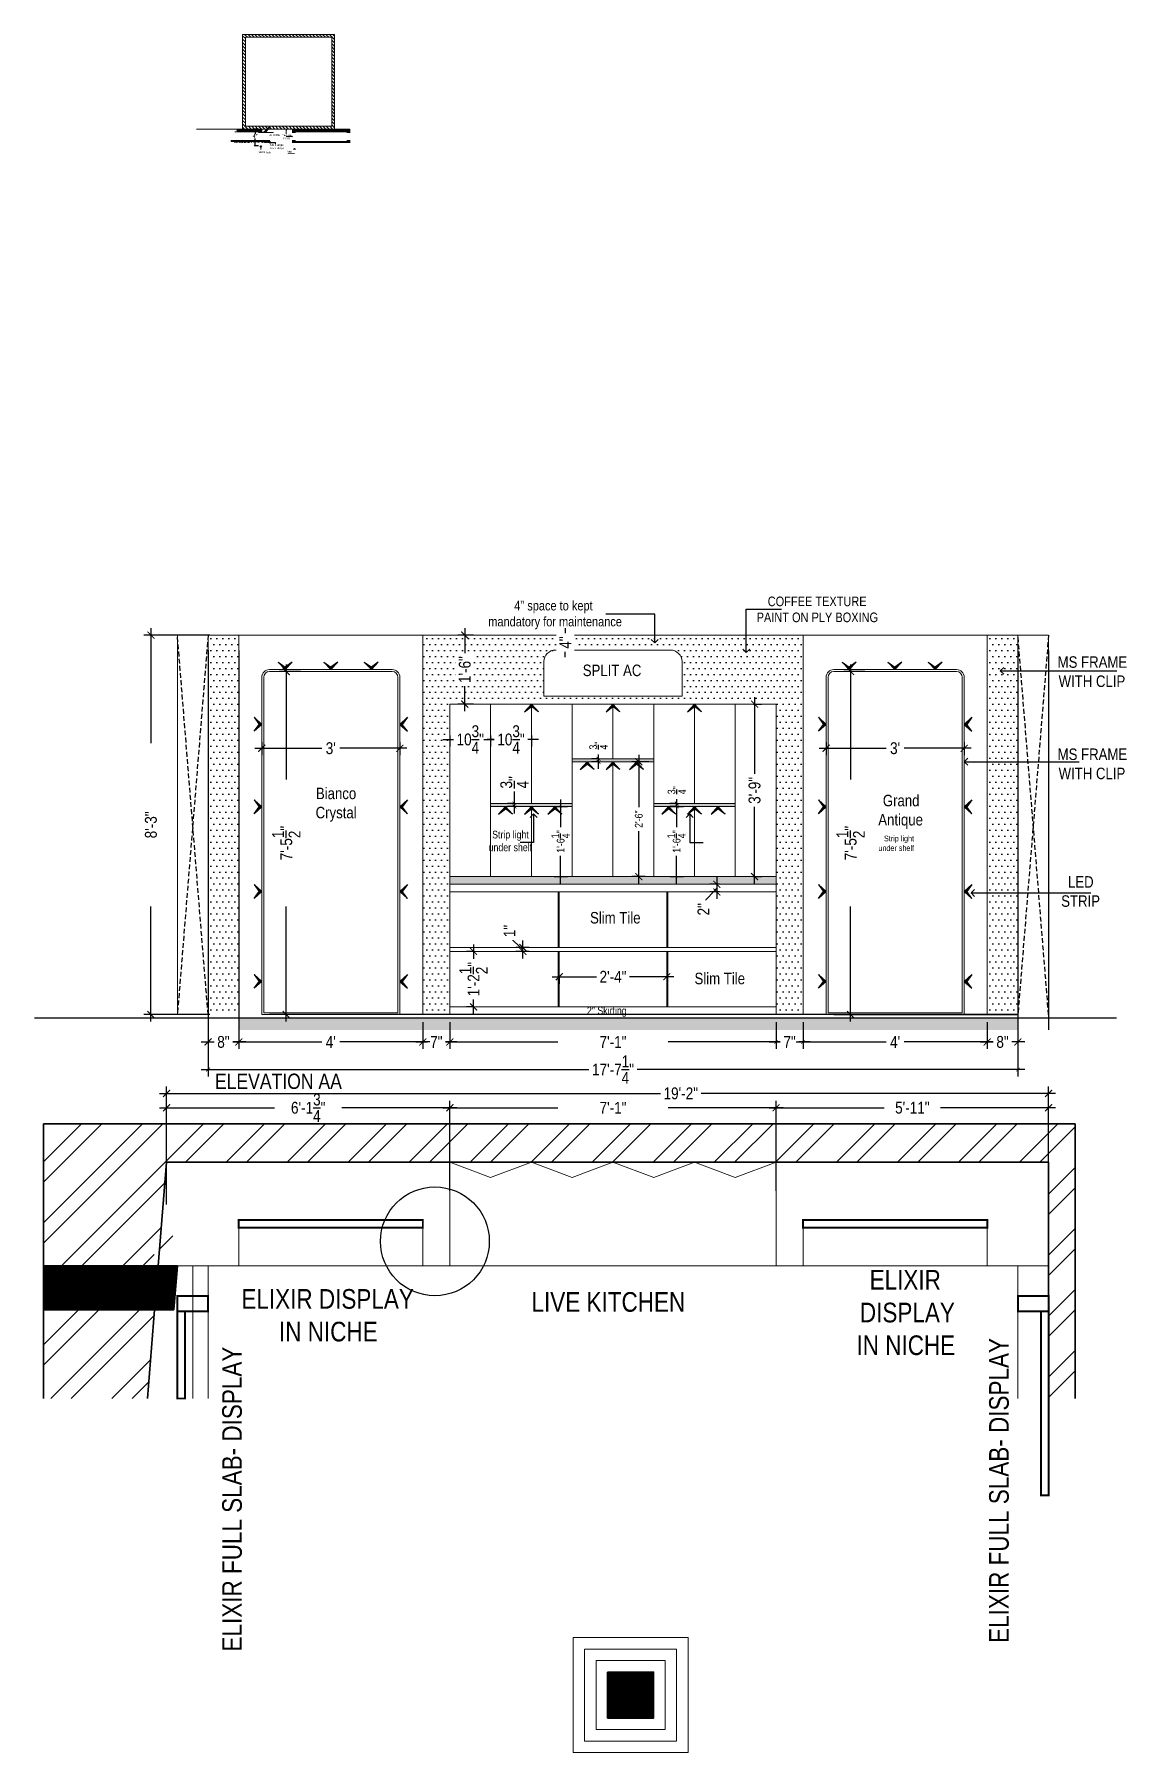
# Model space of a CAD drawing. Header units: inches. Extents: x -109431 to 29005, y -34715 to -1756.
# Drawn here: x -45860 to -45575.2, y -12116.8 to -11668.6 of the extents above; entities that cross this region are included whole.
import ezdxf
from ezdxf.lldxf.tags import DXFTag

# ---------------------------------------------------------------- set-up
doc = ezdxf.new("R2010")
doc.units = ezdxf.units.IN
doc.header["$LTSCALE"] = 0.05
doc.header["$MEASUREMENT"] = 0
doc.header["$PDMODE"] = 3
doc.header["$PDSIZE"] = -4
for name, pattern in [('A2-XREF-115_FURN$0$HIDDEN', [0.375, 0.25, -0.125]), ('ACAD_ISO03W100', [30, 12, -18]), ('CONTINOUS', [0]), ('DASHED2', [0.375, 0.25, -0.125])]:
    doc.linetypes.add(name, pattern=pattern)
doc.layers.get('Defpoints').update_dxf_attribs({"linetype": 'DASHED2'})
for name, color, linetype in [('Bathroom-kitchen', 4, 'Continuous'), ('Civil Dimension - Text', 7, 'Continuous'), ('Column', 6, 'Continuous'), ('Eleavtion', 11, 'Continuous'), ('Flooring Hatch', 251, 'Continuous'), ('Flooring Layout', 7, 'Continuous'), ('text', 4, 'Continuous')]:
    doc.layers.add(name, color=color, linetype=linetype)
for name, color, linetype, lineweight in [('FURNITURE', 1, 'Continuous', 18), ('hatch', 7, 'Continuous', 25), ('WALL', 7, 'Continuous', 35)]:
    doc.layers.add(name, color=color, linetype=linetype, lineweight=lineweight)
doc.styles.add('4MMOF3-8', font='ARIALN.TTF', dxfattribs={"height": 5.12})
doc.styles.add('9-128OF1-4', font='ARIALN.TTF', dxfattribs={"height": 3.0792})
doc.styles.get("Standard").update_dxf_attribs({"font": 'stylu.ttf', "height": 6})
tags = doc.linetypes.add('A2-XREF-115_FURN$0$DASHED', pattern=[0.75, 0.5, -0.25]).pattern_tags.tags
tags[6:7] = [DXFTag(74, 4), DXFTag(75, 0), DXFTag(340, '0'), DXFTag(46, 1.0), DXFTag(50, 0.0), DXFTag(44, 0.0), DXFTag(45, 0.0)]
tags[4:5] = [DXFTag(74, 4), DXFTag(75, 0), DXFTag(340, '0'), DXFTag(46, 1.0), DXFTag(50, 0.0), DXFTag(44, 0.0), DXFTag(45, 0.0)]
doc.dimstyles.new('Annotative', dxfattribs={"dimtxt": 0.18, "dimasz": 0.18, "dimexe": 0.18, "dimexo": 0.0625, "dimgap": 0.09, "dimtad": 0, "dimtih": 1, "dimtoh": 1, "dimdec": 4, "dimzin": 0, "dimdsep": 46, "dimtxsty": 'Standard', "dimcen": 0.09, "dimadec": 0, "dimazin": 0, "dimtfac": 1, "dimtdec": 4, "dimtofl": 0, "dimtmove": 0, "dimatfit": 3, "dimfxl": 1, "dimtolj": 1, "dimtzin": 0, "dimarcsym": 0})
doc.dimstyles.new('DIM 1-4', dxfattribs={"dimtxt": 3.0792, "dimasz": 1.82, "dimexe": 1.82, "dimexo": 0, "dimgap": 0.09, "dimtad": 0, "dimzin": 0, "dimdsep": 46, "dimlunit": 4, "dimtxsty": '9-128OF1-4', "dimblk": 'ARCHTICK', "dimcen": 1.8125, "dimdle": 1.82, "dimclrd": 8, "dimclre": 8, "dimadec": 0, "dimazin": 0, "dimtfac": 1, "dimtofl": 0, "dimtmove": 0, "dimatfit": 3, "dimldrblk": 'OPEN90', "dimfxl": 1, "dimtolj": 1, "dimtzin": 0, "dimlwd": -1, "dimarcsym": 0})
pattern_1 = [(45, (-79942.68932, 22330.8716), (-0.1767766953, 0.1767766953), [])]
pattern_2 = [(0, (-542.059, 55.0894), (0.78125, 1.5625), [0, -1.5625])]

msp = doc.modelspace()

# ---------------------------------------------------------------- texts
at = {"layer": 'FURNITURE', "ltscale": 50, "insert": (-45715.89558, -11923.55707), "char_height": 2, "width": 105.1209635, "attachment_point": 4, "style": '4MMOF3-8'}
msp.add_mtext('{\\C32;\\c2648525;2" Skirting}', dxfattribs=at)
at = {"layer": 'text', "ltscale": 50, "width": 105.1209635, "style": '4MMOF3-8'}
for s, insert, char_height, attachment_point in [('\\pi39.81833;{\\C32;\\c2648525;COFFEE TEXTURE \\P\\pi36.92184;PAINT ON PLY BOXING}', (-45708.56847, -11818.59519), 2.5, 4), ('{\\C32;\\c2648525;SPLIT AC}', (-45716.97958, -11834.51339), 3, 4), ('\\pi43.71191;{\\C32;\\c2648525;MS FRAME \\P\\pi43.97283;WITH CLIP}', (-45636.8741, -11834.84669), 3, 4), ('\\pi43.71191;{\\C32;\\c2648525;MS FRAME \\P\\pi43.97283;WITH CLIP}', (-45636.8741, -11858.89806), 3, 4), ('\\pi47.49977;Bianco \\P\\pi47.42099;Crystal', (-45834.05971, -11869.54653), 3, 4), ('\\pi48.00523;Grand \\P\\pi46.80707;Antique', (-45686.73985, -11871.40578), 3, 4), ('\\pi47.84356;{\\C32;\\c2648525;Strip light \\P\\pi46.92133;under shelf}', (-45788.4482, -11879.01767), 2, 4), ('{\\C32;\\c2648525;Strip light \\Punder shelf}', (-45630.60986, -11879.60978), 1.5, 6), ('\\pi49.43565;{\\C32;\\c2648525;LED \\P\\pi47.65427;STRIP}', (-45639.89051, -11892.1987), 3, 4), ('{\\C32;\\c2648525;Slim Tile}', (-45715.08155, -11899.05213), 3, 4), ('{\\C32;\\c2648525;Slim Tile}', (-45687.84249, -11914.89746), 3, 4), (' ELEVATION AA', (-45814.16759, -11941.71877), 4, 4), ('\\pi43.54286;ELIXIR\\P\\pi39.38155; DISPLAY \\P\\pi40.12894;IN NICHE', (-45685.73405, -12002.05192), 5.12, 4), ('\\pi30.32376;ELIXIR DISPLAY \\P\\pi40.12894;IN NICHE', (-45836.32292, -12002.76492), 5.12, 4), ('LIVE KITCHEN', (-45730.3473, -11999.29274), 5.12, 4)]:
    msp.add_mtext(s, dxfattribs=dict(at, insert=insert, char_height=char_height, attachment_point=attachment_point))
at = {"layer": 'text', "ltscale": 50, "char_height": 5.12, "attachment_point": 4, "rotation": 90, "style": '4MMOF3-8'}
for insert in [(-45608.43065, -12088.20036), (-45808.40698, -12090.44568)]:
    msp.add_mtext_dynamic_manual_height_columns('ELIXIR FULL SLAB- DISPLAY', width=127.679357, gutter_width=15.396, heights=[0], dxfattribs=dict(at, insert=insert))

# ---------------------------------------------------------------- blocks, each defined once
blk = doc.blocks.new('adwawd')
at = {"layer": 'Flooring Hatch', "ltscale": 50, "true_color": 0xcd6928}
h = blk.add_hatch(color=32, dxfattribs=at)
h.dxf.hatch_style = 1
h.paths.add_polyline_path([(-77941.3, -7094), (-77946, -7099.1), (-77941.3, -7095.7), (-77936.7, -7099.1)])
at = {"layer": 'Civil Dimension - Text', "color": 2, "ltscale": 50}
for p, q in [((-77941.3, -7094), (-77946, -7099.1)), ((-77946, -7099.1), (-77941.3, -7095.7)), ((-77941.3, -7094), (-77936.7, -7099.1)), ((-77936.7, -7099.1), (-77941.3, -7095.7))]:
    blk.add_line(p, q, dxfattribs=at)
blk = doc.blocks.new('_ArchTick')
at = {"color": 0, "const_width": 0.15}
blk.add_lwpolyline([(-0.5, -0.5), (0.5, 0.5)], dxfattribs=at)
blk = doc.blocks.new('_Open90')
at = {"color": 0, "linetype": 'ByBlock', "lineweight": -2}
for p, q in [((0, 0), (-1, 0)), ((-0.5, 0.5), (0, 0)), ((0, 0), (-0.5, -0.5))]:
    blk.add_line(p, q, dxfattribs=at)
blk = doc.blocks.new('*D665')
at = {"layer": 'Bathroom-kitchen', "color": 0, "lineweight": -2, "ltscale": 50, "transparency": 16777216}
for p, q in [((-45801.54, -11693.28), (-45802.62, -11693.28)), ((-45802.44, -11693.46), (-45802.44, -11694.5)), ((-45801.54, -11697.63), (-45802.62, -11697.63)), ((-45802.44, -11697.45), (-45802.44, -11695.72))]:
    blk.add_line(p, q, dxfattribs=at)
at = {"layer": 'Bathroom-kitchen', "color": 0, "ltscale": 50, "transparency": 16777216}
for points in [[(-45802.47, -11693.46), (-45802.41, -11693.46), (-45802.44, -11693.28)], [(-45802.47, -11697.45), (-45802.41, -11697.45), (-45802.44, -11697.63)]]:
    blk.add_solid(points, dxfattribs=at)
at = {"layer": 'Defpoints', "color": 0, "ltscale": 50, "transparency": 16777216}
for p in [(-45801.48, -11693.28), (-45802.44, -11697.63), (-45801.48, -11697.63)]:
    blk.add_point(p, dxfattribs=at)
at = {"layer": 'Bathroom-kitchen', "color": 0, "ltscale": 50, "transparency": 16777216, "insert": (-45802.44, -11695.11), "char_height": 6, "attachment_point": 5}
blk.add_mtext('\\A1;{\\H0.16667x;\\C244;4"}', dxfattribs=at)
blk = doc.blocks.new('*D680')
at = {"layer": 'Civil Dimension - Text', "color": 8, "linetype": 'CONTINOUS', "ltscale": 50, "transparency": 16777216}
for p, q in [((-45736.1, -11904.09), (-45736.1, -11903.91)), ((-45732.6, -11907.3), (-45736.1, -11904.09)), ((-45732.6, -11909.62), (-45732.6, -11904.98))]:
    blk.add_line(p, q, dxfattribs=at)
at = {"layer": 'Civil Dimension - Text', "color": 8, "linetype": 'CONTINOUS', "lineweight": -2, "ltscale": 50, "transparency": 16777216}
for p, q in [((-45730.98, -11906.8), (-45734.42, -11906.8)), ((-45730.98, -11907.8), (-45734.42, -11907.8))]:
    blk.add_line(p, q, dxfattribs=at)
at = {"layer": 'Defpoints', "color": 0, "ltscale": 50, "transparency": 16777216}
for p in [(-45730.98, -11906.8), (-45730.98, -11907.8)]:
    blk.add_point(p, dxfattribs=at)
at = {"layer": 'Civil Dimension - Text', "color": 0, "ltscale": 50, "transparency": 16777216, "insert": (-45736.1, -11902.49), "char_height": 3.079, "attachment_point": 5, "rotation": 90, "style": '9-128OF1-4', "bg_fill": 3, "box_fill_scale": 1.25, "bg_fill_color": 256, "bg_fill_true_color": 13158600, "bg_fill_transparency": 0}
blk.add_mtext('\\A1;1"', dxfattribs=at)
at = {"layer": 'Defpoints', "color": 0, "ltscale": 50, "transparency": 16777216}
blk.add_point((-45732.6, -11906.8), dxfattribs=at)
at = {"layer": 'Civil Dimension - Text', "color": 8, "ltscale": 50, "transparency": 16777216, "xscale": 1.82, "yscale": 1.82, "zscale": 1.82}
for p, rotation in [((-45732.6, -11906.8), 90), ((-45732.6, -11907.8), 270)]:
    blk.add_blockref('_ArchTick', p, dxfattribs=dict(at, rotation=rotation))
blk = doc.blocks.new('*D681')
at = {"layer": 'Civil Dimension - Text', "color": 8, "linetype": 'CONTINOUS', "ltscale": 50, "transparency": 16777216}
for p, q in [((-45682.02, -11891.3), (-45685.52, -11895.07)), ((-45682.02, -11888.48), (-45682.02, -11894.12)), ((-45685.52, -11895.07), (-45685.52, -11895.25))]:
    blk.add_line(p, q, dxfattribs=at)
at = {"layer": 'Civil Dimension - Text', "color": 8, "linetype": 'CONTINOUS', "lineweight": -2, "ltscale": 50, "transparency": 16777216}
for p, q in [((-45681.37, -11890.3), (-45683.84, -11890.3)), ((-45681.37, -11892.3), (-45683.84, -11892.3))]:
    blk.add_line(p, q, dxfattribs=at)
at = {"layer": 'Defpoints', "color": 0, "ltscale": 50, "transparency": 16777216}
blk.add_point((-45681.37, -11890.3), dxfattribs=at)
at = {"layer": 'Civil Dimension - Text', "color": 8, "ltscale": 50, "transparency": 16777216, "xscale": 1.82, "yscale": 1.82, "zscale": 1.82, "rotation": 90}
blk.add_blockref('_ArchTick', (-45682.02, -11890.3), dxfattribs=at)
at = {"layer": 'Civil Dimension - Text', "color": 0, "ltscale": 50, "transparency": 16777216, "insert": (-45685.52, -11896.82), "char_height": 3.079, "attachment_point": 5, "rotation": 90, "style": '9-128OF1-4', "bg_fill": 3, "box_fill_scale": 1.25, "bg_fill_color": 256, "bg_fill_true_color": 13158600, "bg_fill_transparency": 0}
blk.add_mtext('\\A1;2"', dxfattribs=at)
at = {"layer": 'Defpoints', "color": 0, "ltscale": 50, "transparency": 16777216}
for p in [(-45682.02, -11892.3), (-45681.37, -11892.3)]:
    blk.add_point(p, dxfattribs=at)
at = {"layer": 'Civil Dimension - Text', "color": 8, "ltscale": 50, "transparency": 16777216, "xscale": 1.82, "yscale": 1.82, "zscale": 1.82, "rotation": 270}
blk.add_blockref('_ArchTick', (-45682.02, -11892.3), dxfattribs=at)
blk = doc.blocks.new('*D668')
at = {"layer": 'Defpoints', "color": 0, "ltscale": 50, "transparency": 16777216}
for p in [(-45724.41, -11870), (-45724.41, -11888.3), (-45722.75, -11888.3)]:
    blk.add_point(p, dxfattribs=at)
at = {"layer": 'Flooring Layout', "color": 8, "linetype": 'ACAD_ISO03W100', "ltscale": 50, "transparency": 16777216}
for p, q in [((-45722.75, -11868.18), (-45722.75, -11876.33)), ((-45722.75, -11890.12), (-45722.75, -11881.96))]:
    blk.add_line(p, q, dxfattribs=at)
at = {"layer": 'Flooring Layout', "color": 8, "linetype": 'ACAD_ISO03W100', "lineweight": -2, "ltscale": 50, "transparency": 16777216}
for p, q in [((-45724.41, -11870), (-45720.93, -11870)), ((-45724.41, -11888.3), (-45720.93, -11888.3))]:
    blk.add_line(p, q, dxfattribs=at)
at = {"layer": 'Flooring Layout', "color": 8, "ltscale": 50, "transparency": 16777216, "xscale": 0.5, "yscale": 0.5, "zscale": 0.5}
for p, rotation in [((-45722.75, -11870), 90), ((-45722.75, -11888.3), 270)]:
    blk.add_blockref('_ArchTick', p, dxfattribs=dict(at, rotation=rotation))
at = {"layer": 'Flooring Layout', "color": 0, "ltscale": 50, "transparency": 16777216, "insert": (-45722.75, -11879.15), "char_height": 3.0792, "attachment_point": 5, "rotation": 90, "style": '9-128OF1-4', "bg_fill": 3, "box_fill_scale": 1.25, "bg_fill_color": 256, "bg_fill_true_color": 13158600, "bg_fill_transparency": 0}
blk.add_mtext('\\A1;{\\H0.64952x;1\'-6{\\H1x;\\S1/4;}"}', dxfattribs=at)
blk = doc.blocks.new('*D682')
at = {"layer": 'Defpoints', "color": 0, "ltscale": 50, "transparency": 16777216}
for p in [(-45734.78, -11869.25), (-45734.78, -11869.25), (-45734.78, -11870)]:
    blk.add_point(p, dxfattribs=at)
at = {"layer": 'Flooring Layout', "color": 8, "linetype": 'ACAD_ISO03W100', "ltscale": 50, "transparency": 16777216}
for p, q in [((-45734.78, -11869.25), (-45734.78, -11865.29)), ((-45734.78, -11871.82), (-45734.78, -11869.25))]:
    blk.add_line(p, q, dxfattribs=at)
at = {"layer": 'Flooring Layout', "color": 8, "linetype": 'ACAD_ISO03W100', "lineweight": -2, "ltscale": 50, "transparency": 16777216}
for p, q in [((-45734.78, -11869.25), (-45736.6, -11869.25)), ((-45734.78, -11870), (-45736.6, -11870))]:
    blk.add_line(p, q, dxfattribs=at)
at = {"layer": 'Flooring Layout', "color": 8, "ltscale": 50, "transparency": 16777216}
for p, rotation in [((-45734.78, -11869.25), 90), ((-45734.78, -11870), 270)]:
    blk.add_blockref('_ArchTick', p, dxfattribs=dict(at, rotation=rotation))
at = {"layer": 'Flooring Layout', "color": 0, "ltscale": 50, "transparency": 16777216, "insert": (-45734.78, -11863.7), "char_height": 3.0792, "attachment_point": 5, "rotation": 90, "style": '9-128OF1-4', "bg_fill": 3, "box_fill_scale": 1.25, "bg_fill_color": 256, "bg_fill_true_color": 13158600, "bg_fill_transparency": 0}
blk.add_mtext('\\A1;{\\H1x;\\S3/4;}"', dxfattribs=at)
blk = doc.blocks.new('*D669')
at = {"layer": 'Flooring Layout', "color": 8, "linetype": 'ACAD_ISO03W100', "lineweight": -2, "ltscale": 50, "transparency": 16777216}
for p, q in [((-45692.44, -11869.25), (-45694.26, -11869.25)), ((-45692.44, -11870), (-45694.26, -11870))]:
    blk.add_line(p, q, dxfattribs=at)
at = {"layer": 'Flooring Layout', "color": 8, "linetype": 'ACAD_ISO03W100', "ltscale": 50, "transparency": 16777216}
for p, q in [((-45692.44, -11869.25), (-45692.44, -11866.84)), ((-45692.44, -11871.82), (-45692.44, -11869.25))]:
    blk.add_line(p, q, dxfattribs=at)
at = {"layer": 'Flooring Layout', "color": 8, "ltscale": 50, "transparency": 16777216}
for p, rotation in [((-45692.44, -11869.25), 90), ((-45692.44, -11870), 270)]:
    blk.add_blockref('_ArchTick', p, dxfattribs=dict(at, rotation=rotation))
at = {"layer": 'Flooring Layout', "color": 0, "ltscale": 50, "transparency": 16777216, "insert": (-45692.44, -11865.77), "char_height": 3.0792, "attachment_point": 5, "rotation": 90, "style": '9-128OF1-4', "bg_fill": 3, "box_fill_scale": 1.25, "bg_fill_color": 256, "bg_fill_true_color": 13158600, "bg_fill_transparency": 0}
blk.add_mtext('\\A1;{\\H0.64952x;{\\H1x;\\S3/4;}"}', dxfattribs=at)
at = {"layer": 'Defpoints', "color": 0, "ltscale": 50, "transparency": 16777216}
for p in [(-45692.44, -11869.25), (-45692.44, -11869.25), (-45692.44, -11870)]:
    blk.add_point(p, dxfattribs=at)
blk = doc.blocks.new('*D683')
at = {"layer": 'Flooring Layout', "color": 8, "linetype": 'ACAD_ISO03W100', "lineweight": -2, "ltscale": 50, "transparency": 16777216}
for p, q in [((-45751.64, -11851.5), (-45751.64, -11854.34)), ((-45741, -11851.5), (-45741, -11854.34))]:
    blk.add_line(p, q, dxfattribs=at)
at = {"layer": 'Flooring Layout', "color": 8, "linetype": 'ACAD_ISO03W100', "ltscale": 50, "transparency": 16777216}
for p, q in [((-45753.46, -11852.52), (-45749.69, -11852.52)), ((-45739.18, -11852.52), (-45742.95, -11852.52))]:
    blk.add_line(p, q, dxfattribs=at)
at = {"layer": 'Flooring Layout', "color": 8, "ltscale": 50, "transparency": 16777216, "xscale": 0.5, "yscale": 0.5, "zscale": 0.5, "rotation": 180}
blk.add_blockref('_ArchTick', (-45751.64, -11852.52), dxfattribs=at)
at = {"layer": 'Flooring Layout', "color": 8, "ltscale": 50, "transparency": 16777216, "xscale": 0.5, "yscale": 0.5, "zscale": 0.5}
blk.add_blockref('_ArchTick', (-45741, -11852.52), dxfattribs=at)
at = {"layer": 'Flooring Layout', "color": 0, "ltscale": 50, "transparency": 16777216, "insert": (-45746.32, -11852.52), "char_height": 3.0792, "attachment_point": 5, "style": '9-128OF1-4', "bg_fill": 3, "box_fill_scale": 1.25, "bg_fill_color": 256, "bg_fill_true_color": 13158600, "bg_fill_transparency": 0}
blk.add_mtext('\\A1;10{\\H1x;\\S3/4;}"', dxfattribs=at)
at = {"layer": 'Defpoints', "color": 0, "ltscale": 50, "transparency": 16777216}
for p in [(-45751.64, -11851.5), (-45741, -11851.5), (-45751.64, -11852.52)]:
    blk.add_point(p, dxfattribs=at)
blk = doc.blocks.new('*D670')
at = {"layer": 'Flooring Layout', "color": 8, "linetype": 'ACAD_ISO03W100', "lineweight": -2, "ltscale": 50, "transparency": 16777216}
for p, q in [((-45741, -11851.5), (-45741, -11854.34)), ((-45730.37, -11851.5), (-45730.37, -11854.34))]:
    blk.add_line(p, q, dxfattribs=at)
at = {"layer": 'Flooring Layout', "color": 8, "linetype": 'ACAD_ISO03W100', "ltscale": 50, "transparency": 16777216}
for p, q in [((-45742.82, -11852.52), (-45739.05, -11852.52)), ((-45728.55, -11852.52), (-45732.32, -11852.52))]:
    blk.add_line(p, q, dxfattribs=at)
at = {"layer": 'Flooring Layout', "color": 8, "ltscale": 50, "transparency": 16777216, "xscale": 0.5, "yscale": 0.5, "zscale": 0.5, "rotation": 180}
blk.add_blockref('_ArchTick', (-45741, -11852.52), dxfattribs=at)
at = {"layer": 'Flooring Layout', "color": 8, "ltscale": 50, "transparency": 16777216, "xscale": 0.5, "yscale": 0.5, "zscale": 0.5}
blk.add_blockref('_ArchTick', (-45730.37, -11852.52), dxfattribs=at)
at = {"layer": 'Flooring Layout', "color": 0, "ltscale": 50, "transparency": 16777216, "insert": (-45735.69, -11852.52), "char_height": 3.0792, "attachment_point": 5, "style": '9-128OF1-4', "bg_fill": 3, "box_fill_scale": 1.25, "bg_fill_color": 256, "bg_fill_true_color": 13158600, "bg_fill_transparency": 0}
blk.add_mtext('\\A1;10{\\H1x;\\S3/4;}"', dxfattribs=at)
at = {"layer": 'Defpoints', "color": 0, "ltscale": 50, "transparency": 16777216}
for p in [(-45741, -11851.5), (-45730.37, -11851.5), (-45741, -11852.52)]:
    blk.add_point(p, dxfattribs=at)
blk = doc.blocks.new('*D671')
at = {"layer": 'Defpoints', "color": 0, "ltscale": 50, "transparency": 16777216}
for p in [(-45699.79, -11858.33), (-45702.37, -11888.3), (-45700.7, -11888.3)]:
    blk.add_point(p, dxfattribs=at)
at = {"layer": 'Flooring Layout', "color": 8, "linetype": 'ACAD_ISO03W100', "lineweight": -2, "ltscale": 50, "transparency": 16777216}
for p, q in [((-45699.79, -11858.33), (-45704.19, -11858.33)), ((-45700.7, -11888.3), (-45704.19, -11888.3))]:
    blk.add_line(p, q, dxfattribs=at)
at = {"layer": 'Flooring Layout', "color": 8, "linetype": 'ACAD_ISO03W100', "ltscale": 50, "transparency": 16777216}
for p, q in [((-45702.37, -11856.51), (-45702.37, -11871.03)), ((-45702.37, -11890.12), (-45702.37, -11875.6))]:
    blk.add_line(p, q, dxfattribs=at)
at = {"layer": 'Flooring Layout', "color": 8, "ltscale": 50, "transparency": 16777216, "xscale": 1.82, "yscale": 1.82, "zscale": 1.82}
for p, rotation in [((-45702.37, -11858.33), 90), ((-45702.37, -11888.3), 270)]:
    blk.add_blockref('_ArchTick', p, dxfattribs=dict(at, rotation=rotation))
at = {"layer": 'Flooring Layout', "color": 0, "ltscale": 50, "transparency": 16777216, "insert": (-45702.37, -11873.31), "char_height": 3.0792, "attachment_point": 5, "rotation": 90, "style": '9-128OF1-4', "bg_fill": 3, "box_fill_scale": 1.25, "bg_fill_color": 256, "bg_fill_true_color": 13158600, "bg_fill_transparency": 0}
blk.add_mtext('\\A1;{\\H0.64952x;2\'-6"}', dxfattribs=at)
blk = doc.blocks.new('*D672')
at = {"layer": 'Flooring Layout', "color": 8, "linetype": 'ACAD_ISO03W100', "ltscale": 50, "transparency": 16777216}
for p, q in [((-45712.89, -11857.58), (-45712.89, -11855.18)), ((-45712.89, -11860.15), (-45712.89, -11857.58))]:
    blk.add_line(p, q, dxfattribs=at)
at = {"layer": 'Flooring Layout', "color": 8, "linetype": 'ACAD_ISO03W100', "lineweight": -2, "ltscale": 50, "transparency": 16777216}
for p, q in [((-45712.89, -11857.58), (-45714.71, -11857.58)), ((-45712.89, -11858.33), (-45714.71, -11858.33))]:
    blk.add_line(p, q, dxfattribs=at)
at = {"layer": 'Flooring Layout', "color": 8, "ltscale": 50, "transparency": 16777216}
for p, rotation in [((-45712.89, -11857.58), 90), ((-45712.89, -11858.33), 270)]:
    blk.add_blockref('_ArchTick', p, dxfattribs=dict(at, rotation=rotation))
at = {"layer": 'Flooring Layout', "color": 0, "ltscale": 50, "transparency": 16777216, "insert": (-45712.89, -11854.11), "char_height": 3.0792, "attachment_point": 5, "rotation": 90, "style": '9-128OF1-4', "bg_fill": 3, "box_fill_scale": 1.25, "bg_fill_color": 256, "bg_fill_true_color": 13158600, "bg_fill_transparency": 0}
blk.add_mtext('\\A1;{\\H0.64952x;{\\H1x;\\S3/4;}"}', dxfattribs=at)
at = {"layer": 'Defpoints', "color": 0, "ltscale": 50, "transparency": 16777216}
for p in [(-45712.89, -11857.58), (-45712.89, -11857.58), (-45712.89, -11858.33)]:
    blk.add_point(p, dxfattribs=at)
blk = doc.blocks.new('*D684')
at = {"layer": 'Defpoints', "color": 0, "ltscale": 50, "transparency": 16777216}
for p in [(-45751.64, -11926.27), (-45666.57, -11926.27), (-45666.57, -11931.44)]:
    blk.add_point(p, dxfattribs=at)
at = {"layer": 'Flooring Layout', "color": 8, "linetype": 'ACAD_ISO03W100', "lineweight": -2, "ltscale": 50, "transparency": 16777216}
for p, q in [((-45751.64, -11926.27), (-45751.64, -11933.26)), ((-45666.57, -11926.27), (-45666.57, -11933.26))]:
    blk.add_line(p, q, dxfattribs=at)
at = {"layer": 'Flooring Layout', "color": 8, "linetype": 'ACAD_ISO03W100', "ltscale": 50, "transparency": 16777216}
for p, q in [((-45753.46, -11931.44), (-45712.54, -11931.44)), ((-45664.75, -11931.44), (-45705.66, -11931.44))]:
    blk.add_line(p, q, dxfattribs=at)
at = {"layer": 'Flooring Layout', "color": 8, "ltscale": 50, "transparency": 16777216, "rotation": 180}
blk.add_blockref('_ArchTick', (-45751.64, -11931.44), dxfattribs=at)
at = {"layer": 'Flooring Layout', "color": 8, "ltscale": 50, "transparency": 16777216}
blk.add_blockref('_ArchTick', (-45666.57, -11931.44), dxfattribs=at)
at = {"layer": 'Flooring Layout', "color": 0, "ltscale": 50, "transparency": 16777216, "insert": (-45709.1, -11931.44), "char_height": 3.079, "attachment_point": 5, "style": '9-128OF1-4', "bg_fill": 3, "box_fill_scale": 1.25, "bg_fill_color": 256, "bg_fill_true_color": 13158600, "bg_fill_transparency": 0}
blk.add_mtext('\\A1;7\'-1"', dxfattribs=at)
blk = doc.blocks.new('*D685')
at = {"layer": 'Defpoints', "color": 0, "ltscale": 50, "transparency": 16777216}
for p in [(-45758.68, -11926.27), (-45751.64, -11926.27)]:
    blk.add_point(p, dxfattribs=at)
at = {"layer": 'Flooring Layout', "color": 8, "linetype": 'ACAD_ISO03W100', "lineweight": -2, "ltscale": 50, "transparency": 16777216}
for p, q in [((-45758.68, -11926.27), (-45758.68, -11933.26)), ((-45751.64, -11926.27), (-45751.64, -11933.26))]:
    blk.add_line(p, q, dxfattribs=at)
at = {"layer": 'Flooring Layout', "color": 8, "linetype": 'ACAD_ISO03W100', "ltscale": 50, "transparency": 16777216}
for p, q in [((-45760.5, -11931.44), (-45756.69, -11931.44)), ((-45749.82, -11931.44), (-45753.63, -11931.44))]:
    blk.add_line(p, q, dxfattribs=at)
at = {"layer": 'Flooring Layout', "color": 8, "ltscale": 50, "transparency": 16777216, "xscale": 1.82, "yscale": 1.82, "zscale": 1.82, "rotation": 180}
blk.add_blockref('_ArchTick', (-45758.68, -11931.44), dxfattribs=at)
at = {"layer": 'Flooring Layout', "color": 8, "ltscale": 50, "transparency": 16777216, "xscale": 1.82, "yscale": 1.82, "zscale": 1.82}
blk.add_blockref('_ArchTick', (-45751.64, -11931.44), dxfattribs=at)
at = {"layer": 'Flooring Layout', "color": 0, "ltscale": 50, "transparency": 16777216, "insert": (-45755.16, -11931.44), "char_height": 3.079, "attachment_point": 5, "style": '9-128OF1-4', "bg_fill": 3, "box_fill_scale": 1.25, "bg_fill_color": 256, "bg_fill_true_color": 13158600, "bg_fill_transparency": 0}
blk.add_mtext('\\A1;7"', dxfattribs=at)
at = {"layer": 'Defpoints', "color": 0, "ltscale": 50, "transparency": 16777216}
blk.add_point((-45758.68, -11931.44), dxfattribs=at)
blk = doc.blocks.new('*D686')
at = {"layer": 'Defpoints', "color": 0, "ltscale": 50, "transparency": 16777216}
for p in [(-45806.68, -11926.27), (-45758.68, -11926.27), (-45806.68, -11931.44)]:
    blk.add_point(p, dxfattribs=at)
at = {"layer": 'Flooring Layout', "color": 8, "linetype": 'ACAD_ISO03W100', "lineweight": -2, "ltscale": 50, "transparency": 16777216}
for p, q in [((-45806.68, -11926.27), (-45806.68, -11933.26)), ((-45758.68, -11926.27), (-45758.68, -11933.26))]:
    blk.add_line(p, q, dxfattribs=at)
at = {"layer": 'Flooring Layout', "color": 8, "linetype": 'ACAD_ISO03W100', "ltscale": 50, "transparency": 16777216}
for p, q in [((-45808.5, -11931.44), (-45783.98, -11931.44)), ((-45756.86, -11931.44), (-45781.38, -11931.44))]:
    blk.add_line(p, q, dxfattribs=at)
at = {"layer": 'Flooring Layout', "color": 8, "ltscale": 50, "transparency": 16777216, "xscale": 1.82, "yscale": 1.82, "zscale": 1.82, "rotation": 180}
blk.add_blockref('_ArchTick', (-45806.68, -11931.44), dxfattribs=at)
at = {"layer": 'Flooring Layout', "color": 8, "ltscale": 50, "transparency": 16777216, "xscale": 1.82, "yscale": 1.82, "zscale": 1.82}
blk.add_blockref('_ArchTick', (-45758.68, -11931.44), dxfattribs=at)
at = {"layer": 'Flooring Layout', "color": 0, "ltscale": 50, "transparency": 16777216, "insert": (-45782.68, -11931.44), "char_height": 3.079, "attachment_point": 5, "style": '9-128OF1-4', "bg_fill": 3, "box_fill_scale": 1.25, "bg_fill_color": 256, "bg_fill_true_color": 13158600, "bg_fill_transparency": 0}
blk.add_mtext("\\A1;4'", dxfattribs=at)
blk = doc.blocks.new('*D687')
at = {"layer": 'Defpoints', "color": 0, "ltscale": 50, "transparency": 16777216}
for p in [(-45814.68, -11926.27), (-45806.68, -11926.27)]:
    blk.add_point(p, dxfattribs=at)
at = {"layer": 'Flooring Layout', "color": 8, "linetype": 'ACAD_ISO03W100', "lineweight": -2, "ltscale": 50, "transparency": 16777216}
for p, q in [((-45814.68, -11926.27), (-45814.68, -11933.26)), ((-45806.68, -11926.27), (-45806.68, -11933.26))]:
    blk.add_line(p, q, dxfattribs=at)
at = {"layer": 'Flooring Layout', "color": 8, "linetype": 'ACAD_ISO03W100', "ltscale": 50, "transparency": 16777216}
for p, q in [((-45816.5, -11931.44), (-45812.22, -11931.44)), ((-45804.86, -11931.44), (-45809.14, -11931.44))]:
    blk.add_line(p, q, dxfattribs=at)
at = {"layer": 'Flooring Layout', "color": 8, "ltscale": 50, "transparency": 16777216, "xscale": 1.82, "yscale": 1.82, "zscale": 1.82, "rotation": 180}
blk.add_blockref('_ArchTick', (-45814.68, -11931.44), dxfattribs=at)
at = {"layer": 'Flooring Layout', "color": 8, "ltscale": 50, "transparency": 16777216, "xscale": 1.82, "yscale": 1.82, "zscale": 1.82}
blk.add_blockref('_ArchTick', (-45806.68, -11931.44), dxfattribs=at)
at = {"layer": 'Flooring Layout', "color": 0, "ltscale": 50, "transparency": 16777216, "insert": (-45810.68, -11931.44), "char_height": 3.079, "attachment_point": 5, "style": '9-128OF1-4', "bg_fill": 3, "box_fill_scale": 1.25, "bg_fill_color": 256, "bg_fill_true_color": 13158600, "bg_fill_transparency": 0}
blk.add_mtext('\\A1;8"', dxfattribs=at)
at = {"layer": 'Defpoints', "color": 0, "ltscale": 50, "transparency": 16777216}
blk.add_point((-45814.68, -11931.44), dxfattribs=at)
blk = doc.blocks.new('*D688')
at = {"layer": 'Defpoints', "color": 0, "ltscale": 50, "transparency": 16777216}
for p in [(-45666.57, -11926.27), (-45659.53, -11926.27)]:
    blk.add_point(p, dxfattribs=at)
at = {"layer": 'Flooring Layout', "color": 8, "linetype": 'ACAD_ISO03W100', "lineweight": -2, "ltscale": 50, "transparency": 16777216}
for p, q in [((-45666.57, -11926.27), (-45666.57, -11933.26)), ((-45659.53, -11926.27), (-45659.53, -11933.26))]:
    blk.add_line(p, q, dxfattribs=at)
at = {"layer": 'Flooring Layout', "color": 8, "linetype": 'ACAD_ISO03W100', "ltscale": 50, "transparency": 16777216}
for p, q in [((-45668.39, -11931.44), (-45664.58, -11931.44)), ((-45657.71, -11931.44), (-45661.51, -11931.44))]:
    blk.add_line(p, q, dxfattribs=at)
at = {"layer": 'Flooring Layout', "color": 8, "ltscale": 50, "transparency": 16777216, "rotation": 180}
blk.add_blockref('_ArchTick', (-45666.57, -11931.44), dxfattribs=at)
at = {"layer": 'Flooring Layout', "color": 8, "ltscale": 50, "transparency": 16777216}
blk.add_blockref('_ArchTick', (-45659.53, -11931.44), dxfattribs=at)
at = {"layer": 'Flooring Layout', "color": 0, "ltscale": 50, "transparency": 16777216, "insert": (-45663.05, -11931.44), "char_height": 3.079, "attachment_point": 5, "style": '9-128OF1-4', "bg_fill": 3, "box_fill_scale": 1.25, "bg_fill_color": 256, "bg_fill_true_color": 13158600, "bg_fill_transparency": 0}
blk.add_mtext('\\A1;7"', dxfattribs=at)
at = {"layer": 'Defpoints', "color": 0, "ltscale": 50, "transparency": 16777216}
blk.add_point((-45659.53, -11931.44), dxfattribs=at)
blk = doc.blocks.new('*D689')
at = {"layer": 'Defpoints', "color": 0, "ltscale": 50, "transparency": 16777216}
for p in [(-45659.53, -11926.27), (-45611.53, -11926.27), (-45611.53, -11931.44)]:
    blk.add_point(p, dxfattribs=at)
at = {"layer": 'Flooring Layout', "color": 8, "linetype": 'ACAD_ISO03W100', "lineweight": -2, "ltscale": 50, "transparency": 16777216}
for p, q in [((-45659.53, -11926.27), (-45659.53, -11933.26)), ((-45611.53, -11926.27), (-45611.53, -11933.26))]:
    blk.add_line(p, q, dxfattribs=at)
at = {"layer": 'Flooring Layout', "color": 8, "linetype": 'ACAD_ISO03W100', "ltscale": 50, "transparency": 16777216}
for p, q in [((-45661.35, -11931.44), (-45636.83, -11931.44)), ((-45609.71, -11931.44), (-45634.22, -11931.44))]:
    blk.add_line(p, q, dxfattribs=at)
at = {"layer": 'Flooring Layout', "color": 8, "ltscale": 50, "transparency": 16777216, "rotation": 180}
blk.add_blockref('_ArchTick', (-45659.53, -11931.44), dxfattribs=at)
at = {"layer": 'Flooring Layout', "color": 8, "ltscale": 50, "transparency": 16777216}
blk.add_blockref('_ArchTick', (-45611.53, -11931.44), dxfattribs=at)
at = {"layer": 'Flooring Layout', "color": 0, "ltscale": 50, "transparency": 16777216, "insert": (-45635.53, -11931.44), "char_height": 3.079, "attachment_point": 5, "style": '9-128OF1-4', "bg_fill": 3, "box_fill_scale": 1.25, "bg_fill_color": 256, "bg_fill_true_color": 13158600, "bg_fill_transparency": 0}
blk.add_mtext("\\A1;4'", dxfattribs=at)
blk = doc.blocks.new('*D690')
at = {"layer": 'Defpoints', "color": 0, "ltscale": 50, "transparency": 16777216}
for p in [(-45611.53, -11926.27), (-45603.53, -11926.27)]:
    blk.add_point(p, dxfattribs=at)
at = {"layer": 'Flooring Layout', "color": 8, "linetype": 'ACAD_ISO03W100', "lineweight": -2, "ltscale": 50, "transparency": 16777216}
for p, q in [((-45611.53, -11926.27), (-45611.53, -11933.26)), ((-45603.53, -11926.27), (-45603.53, -11933.26))]:
    blk.add_line(p, q, dxfattribs=at)
at = {"layer": 'Flooring Layout', "color": 8, "linetype": 'ACAD_ISO03W100', "ltscale": 50, "transparency": 16777216}
for p, q in [((-45613.35, -11931.44), (-45609.07, -11931.44)), ((-45601.71, -11931.44), (-45605.98, -11931.44))]:
    blk.add_line(p, q, dxfattribs=at)
at = {"layer": 'Flooring Layout', "color": 8, "ltscale": 50, "transparency": 16777216, "xscale": 1.82, "yscale": 1.82, "zscale": 1.82, "rotation": 180}
blk.add_blockref('_ArchTick', (-45611.53, -11931.44), dxfattribs=at)
at = {"layer": 'Flooring Layout', "color": 8, "ltscale": 50, "transparency": 16777216, "xscale": 1.82, "yscale": 1.82, "zscale": 1.82}
blk.add_blockref('_ArchTick', (-45603.53, -11931.44), dxfattribs=at)
at = {"layer": 'Flooring Layout', "color": 0, "ltscale": 50, "transparency": 16777216, "insert": (-45607.53, -11931.44), "char_height": 3.079, "attachment_point": 5, "style": '9-128OF1-4', "bg_fill": 3, "box_fill_scale": 1.25, "bg_fill_color": 256, "bg_fill_true_color": 13158600, "bg_fill_transparency": 0}
blk.add_mtext('\\A1;8"', dxfattribs=at)
at = {"layer": 'Defpoints', "color": 0, "ltscale": 50, "transparency": 16777216}
blk.add_point((-45603.53, -11931.44), dxfattribs=at)
blk = doc.blocks.new('*D673')
at = {"layer": 'Defpoints', "color": 0, "linetype": 'CONTINOUS', "ltscale": 50, "transparency": 16777216}
for p in [(-45814.68, -11933.18), (-45603.53, -11933.18), (-45603.53, -11938.63)]:
    blk.add_point(p, dxfattribs=at)
at = {"layer": 'Flooring Layout', "color": 8, "linetype": 'Continuous', "lineweight": -2, "ltscale": 50, "transparency": 16777216}
for p, q in [((-45814.68, -11933.18), (-45814.68, -11940.45)), ((-45603.53, -11933.18), (-45603.53, -11940.45))]:
    blk.add_line(p, q, dxfattribs=at)
at = {"layer": 'Flooring Layout', "color": 8, "linetype": 'CONTINOUS', "ltscale": 50, "transparency": 16777216}
for p, q in [((-45816.5, -11938.63), (-45714.38, -11938.63)), ((-45601.71, -11938.63), (-45703.83, -11938.63))]:
    blk.add_line(p, q, dxfattribs=at)
at = {"layer": 'Flooring Layout', "color": 8, "linetype": 'CONTINOUS', "ltscale": 50, "transparency": 16777216, "rotation": 180}
blk.add_blockref('_ArchTick', (-45814.68, -11938.63), dxfattribs=at)
at = {"layer": 'Flooring Layout', "color": 8, "linetype": 'CONTINOUS', "ltscale": 50, "transparency": 16777216}
blk.add_blockref('_ArchTick', (-45603.53, -11938.63), dxfattribs=at)
at = {"layer": 'Flooring Layout', "color": 0, "linetype": 'CONTINOUS', "ltscale": 50, "transparency": 16777216, "insert": (-45709.1, -11938.63), "char_height": 3.0792, "attachment_point": 5, "style": '9-128OF1-4', "bg_fill": 3, "box_fill_scale": 1.25, "bg_fill_color": 256, "bg_fill_true_color": 13158600, "bg_fill_transparency": 0}
blk.add_mtext('\\A1;17\'-7{\\H1x;\\S1/4;}"', dxfattribs=at)
blk = doc.blocks.new('*D674')
at = {"layer": 'Defpoints', "color": 0, "ltscale": 50, "transparency": 16777216}
for p in [(-45790.55, -11834.8), (-45794.29, -11924.3), (-45791.81, -11924.3)]:
    blk.add_point(p, dxfattribs=at)
at = {"layer": 'Flooring Layout', "color": 8, "linetype": 'ACAD_ISO03W100', "ltscale": 50, "transparency": 16777216}
for p, q in [((-45794.29, -11832.98), (-45794.29, -11875.18)), ((-45794.29, -11926.12), (-45794.29, -11883.91))]:
    blk.add_line(p, q, dxfattribs=at)
at = {"layer": 'Flooring Layout', "color": 8, "linetype": 'ACAD_ISO03W100', "lineweight": -2, "ltscale": 50, "transparency": 16777216}
for p, q in [((-45790.55, -11834.8), (-45796.11, -11834.8)), ((-45791.81, -11924.3), (-45796.11, -11924.3))]:
    blk.add_line(p, q, dxfattribs=at)
at = {"layer": 'Flooring Layout', "color": 8, "ltscale": 50, "transparency": 16777216, "xscale": 1.82, "yscale": 1.82, "zscale": 1.82}
for p, rotation in [((-45794.29, -11834.8), 90), ((-45794.29, -11924.3), 270)]:
    blk.add_blockref('_ArchTick', p, dxfattribs=dict(at, rotation=rotation))
at = {"layer": 'Flooring Layout', "color": 0, "ltscale": 50, "transparency": 16777216, "insert": (-45794.29, -11879.55), "char_height": 3.0792, "attachment_point": 5, "rotation": 90, "style": '9-128OF1-4', "bg_fill": 3, "box_fill_scale": 1.25, "bg_fill_color": 256, "bg_fill_true_color": 13158600, "bg_fill_transparency": 0}
blk.add_mtext('\\A1;7\'-5{\\H1x;\\S1/2;}"', dxfattribs=at)
blk = doc.blocks.new('*D675')
at = {"layer": 'Defpoints', "color": 0, "ltscale": 50, "transparency": 16777216}
for p in [(-45800.68, -11853.23), (-45764.68, -11853.23), (-45764.68, -11854.82)]:
    blk.add_point(p, dxfattribs=at)
at = {"layer": 'Flooring Layout', "color": 8, "linetype": 'ACAD_ISO03W100', "ltscale": 50, "transparency": 16777216}
for p, q in [((-45802.5, -11854.82), (-45783.93, -11854.82)), ((-45762.86, -11854.82), (-45781.43, -11854.82))]:
    blk.add_line(p, q, dxfattribs=at)
at = {"layer": 'Flooring Layout', "color": 8, "linetype": 'ACAD_ISO03W100', "lineweight": -2, "ltscale": 50, "transparency": 16777216}
for p, q in [((-45800.68, -11853.23), (-45800.68, -11856.64)), ((-45764.68, -11853.23), (-45764.68, -11856.64))]:
    blk.add_line(p, q, dxfattribs=at)
at = {"layer": 'Flooring Layout', "color": 8, "ltscale": 50, "transparency": 16777216, "xscale": 1.82, "yscale": 1.82, "zscale": 1.82, "rotation": 180}
blk.add_blockref('_ArchTick', (-45800.68, -11854.82), dxfattribs=at)
at = {"layer": 'Flooring Layout', "color": 8, "ltscale": 50, "transparency": 16777216, "xscale": 1.82, "yscale": 1.82, "zscale": 1.82}
blk.add_blockref('_ArchTick', (-45764.68, -11854.82), dxfattribs=at)
at = {"layer": 'Flooring Layout', "color": 0, "ltscale": 50, "transparency": 16777216, "insert": (-45782.68, -11854.82), "char_height": 3.079, "attachment_point": 5, "style": '9-128OF1-4', "bg_fill": 3, "box_fill_scale": 1.25, "bg_fill_color": 256, "bg_fill_true_color": 13158600, "bg_fill_transparency": 0}
blk.add_mtext("\\A1;3'", dxfattribs=at)
blk = doc.blocks.new('*D676')
at = {"layer": 'Defpoints', "color": 0, "ltscale": 50, "transparency": 16777216}
for p in [(-45643.4, -11834.8), (-45647.13, -11924.3), (-45644.66, -11924.3)]:
    blk.add_point(p, dxfattribs=at)
at = {"layer": 'Flooring Layout', "color": 8, "linetype": 'ACAD_ISO03W100', "ltscale": 50, "transparency": 16777216}
for p, q in [((-45647.13, -11832.98), (-45647.13, -11875.18)), ((-45647.13, -11926.12), (-45647.13, -11883.91))]:
    blk.add_line(p, q, dxfattribs=at)
at = {"layer": 'Flooring Layout', "color": 8, "linetype": 'ACAD_ISO03W100', "lineweight": -2, "ltscale": 50, "transparency": 16777216}
for p, q in [((-45643.4, -11834.8), (-45648.95, -11834.8)), ((-45644.66, -11924.3), (-45648.95, -11924.3))]:
    blk.add_line(p, q, dxfattribs=at)
at = {"layer": 'Flooring Layout', "color": 8, "ltscale": 50, "transparency": 16777216, "xscale": 1.82, "yscale": 1.82, "zscale": 1.82}
for p, rotation in [((-45647.13, -11834.8), 90), ((-45647.13, -11924.3), 270)]:
    blk.add_blockref('_ArchTick', p, dxfattribs=dict(at, rotation=rotation))
at = {"layer": 'Flooring Layout', "color": 0, "ltscale": 50, "transparency": 16777216, "insert": (-45647.13, -11879.55), "char_height": 3.0792, "attachment_point": 5, "rotation": 90, "style": '9-128OF1-4', "bg_fill": 3, "box_fill_scale": 1.25, "bg_fill_color": 256, "bg_fill_true_color": 13158600, "bg_fill_transparency": 0}
blk.add_mtext('\\A1;7\'-5{\\H1x;\\S1/2;}"', dxfattribs=at)
blk = doc.blocks.new('*D677')
at = {"layer": 'Defpoints', "color": 0, "ltscale": 50, "transparency": 16777216}
for p in [(-45653.53, -11853.23), (-45617.53, -11853.23), (-45617.53, -11854.82)]:
    blk.add_point(p, dxfattribs=at)
at = {"layer": 'Flooring Layout', "color": 8, "linetype": 'ACAD_ISO03W100', "ltscale": 50, "transparency": 16777216}
for p, q in [((-45655.35, -11854.82), (-45636.78, -11854.82)), ((-45615.71, -11854.82), (-45634.27, -11854.82))]:
    blk.add_line(p, q, dxfattribs=at)
at = {"layer": 'Flooring Layout', "color": 8, "linetype": 'ACAD_ISO03W100', "lineweight": -2, "ltscale": 50, "transparency": 16777216}
for p, q in [((-45653.53, -11853.23), (-45653.53, -11856.64)), ((-45617.53, -11853.23), (-45617.53, -11856.64))]:
    blk.add_line(p, q, dxfattribs=at)
at = {"layer": 'Flooring Layout', "color": 8, "ltscale": 50, "transparency": 16777216, "xscale": 1.82, "yscale": 1.82, "zscale": 1.82, "rotation": 180}
blk.add_blockref('_ArchTick', (-45653.53, -11854.82), dxfattribs=at)
at = {"layer": 'Flooring Layout', "color": 8, "ltscale": 50, "transparency": 16777216, "xscale": 1.82, "yscale": 1.82, "zscale": 1.82}
blk.add_blockref('_ArchTick', (-45617.53, -11854.82), dxfattribs=at)
at = {"layer": 'Flooring Layout', "color": 0, "ltscale": 50, "transparency": 16777216, "insert": (-45635.53, -11854.82), "char_height": 3.079, "attachment_point": 5, "style": '9-128OF1-4', "bg_fill": 3, "box_fill_scale": 1.25, "bg_fill_color": 256, "bg_fill_true_color": 13158600, "bg_fill_transparency": 0}
blk.add_mtext("\\A1;3'", dxfattribs=at)
blk = doc.blocks.new('*D691')
at = {"layer": 'Flooring Layout', "color": 8, "linetype": 'ACAD_ISO03W100', "ltscale": 50, "transparency": 16777216}
for p, q in [((-45721.53, -11823.48), (-45721.53, -11825.65)), ((-45721.53, -11831.01), (-45721.53, -11828.84))]:
    blk.add_line(p, q, dxfattribs=at)
at = {"layer": 'Flooring Layout', "color": 8, "linetype": 'ACAD_ISO03W100', "lineweight": -2, "ltscale": 50, "transparency": 16777216}
for p, q in [((-45720.81, -11825.3), (-45723.35, -11825.3)), ((-45720.81, -11829.19), (-45723.35, -11829.19))]:
    blk.add_line(p, q, dxfattribs=at)
at = {"layer": 'Flooring Layout', "color": 8, "ltscale": 50, "transparency": 16777216, "xscale": 0.5, "yscale": 0.5, "zscale": 0.5}
for p, rotation in [((-45721.53, -11825.3), 90), ((-45721.53, -11829.19), 270)]:
    blk.add_blockref('_ArchTick', p, dxfattribs=dict(at, rotation=rotation))
at = {"layer": 'Flooring Layout', "color": 0, "ltscale": 50, "transparency": 16777216, "insert": (-45721.53, -11827.24), "char_height": 3.079, "attachment_point": 5, "rotation": 90, "style": '9-128OF1-4', "bg_fill": 3, "box_fill_scale": 1.25, "bg_fill_color": 256, "bg_fill_true_color": 13158600, "bg_fill_transparency": 0}
blk.add_mtext('\\A1;4"', dxfattribs=at)
at = {"layer": 'Defpoints', "color": 0, "ltscale": 50, "transparency": 16777216}
for p in [(-45721.53, -11829.19), (-45720.81, -11825.3), (-45720.81, -11829.19)]:
    blk.add_point(p, dxfattribs=at)
blk = doc.blocks.new('*D678')
at = {"layer": 'Defpoints', "color": 0, "ltscale": 50, "transparency": 16777216}
for p in [(-45814.2, -11825.3), (-45829.58, -11924.3), (-45814.2, -11924.3)]:
    blk.add_point(p, dxfattribs=at)
at = {"layer": 'Flooring Layout', "color": 8, "linetype": 'ACAD_ISO03W100', "ltscale": 50, "transparency": 16777216}
for p, q in [((-45829.58, -11823.48), (-45829.58, -11871.35)), ((-45829.58, -11926.12), (-45829.58, -11878.24))]:
    blk.add_line(p, q, dxfattribs=at)
at = {"layer": 'Flooring Layout', "color": 8, "linetype": 'ACAD_ISO03W100', "lineweight": -2, "ltscale": 50, "transparency": 16777216}
for p, q in [((-45814.2, -11825.3), (-45831.4, -11825.3)), ((-45814.2, -11924.3), (-45831.4, -11924.3))]:
    blk.add_line(p, q, dxfattribs=at)
at = {"layer": 'Flooring Layout', "color": 8, "ltscale": 50, "transparency": 16777216, "xscale": 1.82, "yscale": 1.82, "zscale": 1.82}
for p, rotation in [((-45829.58, -11825.3), 90), ((-45829.58, -11924.3), 270)]:
    blk.add_blockref('_ArchTick', p, dxfattribs=dict(at, rotation=rotation))
at = {"layer": 'Flooring Layout', "color": 0, "ltscale": 50, "transparency": 16777216, "insert": (-45829.58, -11874.8), "char_height": 3.079, "attachment_point": 5, "rotation": 90, "style": '9-128OF1-4', "bg_fill": 3, "box_fill_scale": 1.25, "bg_fill_color": 256, "bg_fill_true_color": 13158600, "bg_fill_transparency": 0}
blk.add_mtext('\\A1;8\'-3"', dxfattribs=at)
blk = doc.blocks.new('*D679')
at = {"layer": 'Defpoints', "color": 0, "ltscale": 50, "transparency": 16777216}
for p in [(-45723.13, -11914.43), (-45695.08, -11914.43), (-45695.08, -11914.43)]:
    blk.add_point(p, dxfattribs=at)
at = {"layer": 'Flooring Layout', "color": 8, "linetype": 'ACAD_ISO03W100', "ltscale": 50, "transparency": 16777216}
for p, q in [((-45724.95, -11914.43), (-45712.57, -11914.43)), ((-45693.26, -11914.43), (-45705.63, -11914.43))]:
    blk.add_line(p, q, dxfattribs=at)
at = {"layer": 'Flooring Layout', "color": 8, "linetype": 'ACAD_ISO03W100', "lineweight": -2, "ltscale": 50, "transparency": 16777216}
for p, q in [((-45723.13, -11914.43), (-45723.13, -11916.25)), ((-45695.08, -11914.43), (-45695.08, -11916.25))]:
    blk.add_line(p, q, dxfattribs=at)
at = {"layer": 'Flooring Layout', "color": 8, "ltscale": 50, "transparency": 16777216, "xscale": 1.82, "yscale": 1.82, "zscale": 1.82, "rotation": 180}
blk.add_blockref('_ArchTick', (-45723.13, -11914.43), dxfattribs=at)
at = {"layer": 'Flooring Layout', "color": 8, "ltscale": 50, "transparency": 16777216, "xscale": 1.82, "yscale": 1.82, "zscale": 1.82}
blk.add_blockref('_ArchTick', (-45695.08, -11914.43), dxfattribs=at)
at = {"layer": 'Flooring Layout', "color": 0, "ltscale": 50, "transparency": 16777216, "insert": (-45709.1, -11914.43), "char_height": 3.079, "attachment_point": 5, "style": '9-128OF1-4', "bg_fill": 3, "box_fill_scale": 1.25, "bg_fill_color": 256, "bg_fill_true_color": 13158600, "bg_fill_transparency": 0}
blk.add_mtext('\\A1;2\'-4"', dxfattribs=at)
blk = doc.blocks.new('*D738')
at = {"layer": 'Defpoints', "color": 0, "ltscale": 50, "transparency": 16777216}
for p in [(-45747.74, -11825.3), (-45745.49, -11825.3), (-45745.49, -11843.3)]:
    blk.add_point(p, dxfattribs=at)
at = {"layer": 'Flooring Layout', "color": 8, "linetype": 'ACAD_ISO03W100', "ltscale": 50, "transparency": 16777216}
for p, q in [((-45747.74, -11823.48), (-45747.74, -11830.96)), ((-45747.74, -11845.12), (-45747.74, -11837.63))]:
    blk.add_line(p, q, dxfattribs=at)
at = {"layer": 'Flooring Layout', "color": 8, "linetype": 'ACAD_ISO03W100', "lineweight": -2, "ltscale": 50, "transparency": 16777216}
for p, q in [((-45745.49, -11825.3), (-45749.56, -11825.3)), ((-45745.49, -11843.3), (-45749.56, -11843.3))]:
    blk.add_line(p, q, dxfattribs=at)
at = {"layer": 'Flooring Layout', "color": 8, "ltscale": 50, "transparency": 16777216, "xscale": 1.82, "yscale": 1.82, "zscale": 1.82}
for p, rotation in [((-45747.74, -11825.3), 90), ((-45747.74, -11843.3), 270)]:
    blk.add_blockref('_ArchTick', p, dxfattribs=dict(at, rotation=rotation))
at = {"layer": 'Flooring Layout', "color": 0, "ltscale": 50, "transparency": 16777216, "insert": (-45747.74, -11834.3), "char_height": 3.079, "attachment_point": 5, "rotation": 90, "style": '9-128OF1-4', "bg_fill": 3, "box_fill_scale": 1.25, "bg_fill_color": 256, "bg_fill_true_color": 13158600, "bg_fill_transparency": 0}
blk.add_mtext('\\A1;1\'-6"', dxfattribs=at)
blk = doc.blocks.new('*D739')
at = {"layer": 'Flooring Layout', "color": 8, "linetype": 'ACAD_ISO03W100', "lineweight": -2, "ltscale": 50, "transparency": 16777216}
for p, q in [((-45745.46, -11907.8), (-45747.28, -11907.8)), ((-45745.46, -11922.3), (-45747.28, -11922.3))]:
    blk.add_line(p, q, dxfattribs=at)
at = {"layer": 'Flooring Layout', "color": 8, "linetype": 'ACAD_ISO03W100', "ltscale": 50, "transparency": 16777216}
for p, q in [((-45745.46, -11905.98), (-45745.46, -11910.79)), ((-45745.46, -11924.12), (-45745.46, -11919.3))]:
    blk.add_line(p, q, dxfattribs=at)
at = {"layer": 'Flooring Layout', "color": 8, "ltscale": 50, "transparency": 16777216, "xscale": 1.82, "yscale": 1.82, "zscale": 1.82}
for p, rotation in [((-45745.46, -11907.8), 90), ((-45745.46, -11922.3), 270)]:
    blk.add_blockref('_ArchTick', p, dxfattribs=dict(at, rotation=rotation))
at = {"layer": 'Flooring Layout', "color": 0, "ltscale": 50, "transparency": 16777216, "insert": (-45745.46, -11915.05), "char_height": 3.0792, "attachment_point": 5, "rotation": 90, "style": '9-128OF1-4', "bg_fill": 3, "box_fill_scale": 1.25, "bg_fill_color": 256, "bg_fill_true_color": 13158600, "bg_fill_transparency": 0}
blk.add_mtext('\\A1;1\'-2{\\H1x;\\S1/2;}"', dxfattribs=at)
at = {"layer": 'Defpoints', "color": 0, "ltscale": 50, "transparency": 16777216}
for p in [(-45745.46, -11907.8), (-45745.46, -11922.3), (-45745.46, -11922.3)]:
    blk.add_point(p, dxfattribs=at)
blk = doc.blocks.new('*D901')
at = {"layer": 'Defpoints', "color": 0, "ltscale": 50, "transparency": 16777216}
for p in [(-45694.17, -11870), (-45694.17, -11888.3), (-45692.51, -11888.3)]:
    blk.add_point(p, dxfattribs=at)
at = {"layer": 'Flooring Layout', "color": 8, "linetype": 'ACAD_ISO03W100', "ltscale": 50, "transparency": 16777216}
for p, q in [((-45692.51, -11868.18), (-45692.51, -11876.33)), ((-45692.51, -11890.12), (-45692.51, -11881.96))]:
    blk.add_line(p, q, dxfattribs=at)
at = {"layer": 'Flooring Layout', "color": 8, "linetype": 'ACAD_ISO03W100', "lineweight": -2, "ltscale": 50, "transparency": 16777216}
for p, q in [((-45694.17, -11870), (-45690.69, -11870)), ((-45694.17, -11888.3), (-45690.69, -11888.3))]:
    blk.add_line(p, q, dxfattribs=at)
at = {"layer": 'Flooring Layout', "color": 8, "ltscale": 50, "transparency": 16777216, "xscale": 0.5, "yscale": 0.5, "zscale": 0.5}
for p, rotation in [((-45692.51, -11870), 90), ((-45692.51, -11888.3), 270)]:
    blk.add_blockref('_ArchTick', p, dxfattribs=dict(at, rotation=rotation))
at = {"layer": 'Flooring Layout', "color": 0, "ltscale": 50, "transparency": 16777216, "insert": (-45692.51, -11879.15), "char_height": 3.0792, "attachment_point": 5, "rotation": 90, "style": '9-128OF1-4', "bg_fill": 3, "box_fill_scale": 1.25, "bg_fill_color": 256, "bg_fill_true_color": 13158600, "bg_fill_transparency": 0}
blk.add_mtext('\\A1;{\\H0.64952x;1\'-6{\\H1x;\\S1/4;}"}', dxfattribs=at)
blk = doc.blocks.new('*D936')
at = {"layer": 'Defpoints', "color": 0, "ltscale": 50, "transparency": 16777216}
for p in [(-45751.64, -11948.6), (-45825.51, -11970.29), (-45751.64, -11970.29)]:
    blk.add_point(p, dxfattribs=at)
at = {"layer": 'Flooring Layout', "color": 8, "linetype": 'ACAD_ISO03W100', "ltscale": 50, "transparency": 16777216}
for p, q in [((-45827.33, -11948.6), (-45792.99, -11948.6)), ((-45749.82, -11948.6), (-45784.15, -11948.6))]:
    blk.add_line(p, q, dxfattribs=at)
at = {"layer": 'Flooring Layout', "color": 8, "linetype": 'ACAD_ISO03W100', "lineweight": -2, "ltscale": 50, "transparency": 16777216}
for p, q in [((-45825.51, -11970.29), (-45825.51, -11946.78)), ((-45751.64, -11970.29), (-45751.64, -11946.78))]:
    blk.add_line(p, q, dxfattribs=at)
at = {"layer": 'Flooring Layout', "color": 8, "ltscale": 50, "transparency": 16777216, "xscale": 1.82, "yscale": 1.82, "zscale": 1.82, "rotation": 180}
blk.add_blockref('_ArchTick', (-45825.51, -11948.6), dxfattribs=at)
at = {"layer": 'Flooring Layout', "color": 8, "ltscale": 50, "transparency": 16777216, "xscale": 1.82, "yscale": 1.82, "zscale": 1.82}
blk.add_blockref('_ArchTick', (-45751.64, -11948.6), dxfattribs=at)
at = {"layer": 'Flooring Layout', "color": 0, "ltscale": 50, "transparency": 16777216, "insert": (-45788.57, -11948.6), "char_height": 3.0792, "attachment_point": 5, "style": '9-128OF1-4', "bg_fill": 3, "box_fill_scale": 1.25, "bg_fill_color": 256, "bg_fill_true_color": 13158600, "bg_fill_transparency": 0}
blk.add_mtext('\\A1;6\'-1{\\H1x;\\S3/4;}"', dxfattribs=at)
blk = doc.blocks.new('*D937')
at = {"layer": 'Defpoints', "color": 0, "ltscale": 50, "transparency": 16777216}
for p in [(-45666.57, -11948.6), (-45751.64, -11970.29), (-45666.57, -11970.29)]:
    blk.add_point(p, dxfattribs=at)
at = {"layer": 'Flooring Layout', "color": 8, "linetype": 'ACAD_ISO03W100', "ltscale": 50, "transparency": 16777216}
for p, q in [((-45753.46, -11948.6), (-45712.54, -11948.6)), ((-45664.75, -11948.6), (-45705.67, -11948.6))]:
    blk.add_line(p, q, dxfattribs=at)
at = {"layer": 'Flooring Layout', "color": 8, "linetype": 'ACAD_ISO03W100', "lineweight": -2, "ltscale": 50, "transparency": 16777216}
for p, q in [((-45751.64, -11970.29), (-45751.64, -11946.78)), ((-45666.57, -11970.29), (-45666.57, -11946.78))]:
    blk.add_line(p, q, dxfattribs=at)
at = {"layer": 'Flooring Layout', "color": 8, "ltscale": 50, "transparency": 16777216, "xscale": 1.82, "yscale": 1.82, "zscale": 1.82, "rotation": 180}
blk.add_blockref('_ArchTick', (-45751.64, -11948.6), dxfattribs=at)
at = {"layer": 'Flooring Layout', "color": 8, "ltscale": 50, "transparency": 16777216, "xscale": 1.82, "yscale": 1.82, "zscale": 1.82}
blk.add_blockref('_ArchTick', (-45666.57, -11948.6), dxfattribs=at)
at = {"layer": 'Flooring Layout', "color": 0, "ltscale": 50, "transparency": 16777216, "insert": (-45709.1, -11948.6), "char_height": 3.079, "attachment_point": 5, "style": '9-128OF1-4', "bg_fill": 3, "box_fill_scale": 1.25, "bg_fill_color": 256, "bg_fill_true_color": 13158600, "bg_fill_transparency": 0}
blk.add_mtext('\\A1;7\'-1"', dxfattribs=at)
blk = doc.blocks.new('*D938')
at = {"layer": 'Defpoints', "color": 0, "ltscale": 50, "transparency": 16777216}
for p in [(-45595.51, -11948.6), (-45666.57, -11970.29), (-45595.51, -11970.29)]:
    blk.add_point(p, dxfattribs=at)
at = {"layer": 'Flooring Layout', "color": 8, "linetype": 'ACAD_ISO03W100', "ltscale": 50, "transparency": 16777216}
for p, q in [((-45668.39, -11948.6), (-45635.47, -11948.6)), ((-45593.69, -11948.6), (-45626.61, -11948.6))]:
    blk.add_line(p, q, dxfattribs=at)
at = {"layer": 'Flooring Layout', "color": 8, "linetype": 'ACAD_ISO03W100', "lineweight": -2, "ltscale": 50, "transparency": 16777216}
for p, q in [((-45666.57, -11970.29), (-45666.57, -11946.78)), ((-45595.51, -11970.29), (-45595.51, -11946.78))]:
    blk.add_line(p, q, dxfattribs=at)
at = {"layer": 'Flooring Layout', "color": 8, "ltscale": 50, "transparency": 16777216, "xscale": 1.82, "yscale": 1.82, "zscale": 1.82, "rotation": 180}
blk.add_blockref('_ArchTick', (-45666.57, -11948.6), dxfattribs=at)
at = {"layer": 'Flooring Layout', "color": 8, "ltscale": 50, "transparency": 16777216, "xscale": 1.82, "yscale": 1.82, "zscale": 1.82}
blk.add_blockref('_ArchTick', (-45595.51, -11948.6), dxfattribs=at)
at = {"layer": 'Flooring Layout', "color": 0, "ltscale": 50, "transparency": 16777216, "insert": (-45631.04, -11948.6), "char_height": 3.079, "attachment_point": 5, "style": '9-128OF1-4', "bg_fill": 3, "box_fill_scale": 1.25, "bg_fill_color": 256, "bg_fill_true_color": 13158600, "bg_fill_transparency": 0}
blk.add_mtext('\\A1;5\'-11"', dxfattribs=at)
blk = doc.blocks.new('*D939')
at = {"layer": 'Civil Dimension - Text', "color": 8, "linetype": 'CONTINOUS', "ltscale": 50, "transparency": 16777216}
for p, q in [((-45827.33, -11944.86), (-45695.73, -11944.86)), ((-45593.69, -11944.86), (-45687.11, -11944.86))]:
    blk.add_line(p, q, dxfattribs=at)
at = {"layer": 'Civil Dimension - Text', "color": 8, "linetype": 'CONTINOUS', "lineweight": -2, "ltscale": 50, "transparency": 16777216}
for p, q in [((-45825.51, -11973.83), (-45825.51, -11943.04)), ((-45595.51, -11973.86), (-45595.51, -11943.04))]:
    blk.add_line(p, q, dxfattribs=at)
at = {"layer": 'Defpoints', "color": 0, "ltscale": 50, "transparency": 16777216}
for p in [(-45595.51, -11944.86), (-45825.51, -11973.83), (-45595.51, -11973.86)]:
    blk.add_point(p, dxfattribs=at)
at = {"layer": 'Civil Dimension - Text', "color": 8, "ltscale": 50, "transparency": 16777216, "xscale": 1.82, "yscale": 1.82, "zscale": 1.82, "rotation": 180}
blk.add_blockref('_ArchTick', (-45825.51, -11944.86), dxfattribs=at)
at = {"layer": 'Civil Dimension - Text', "color": 8, "ltscale": 50, "transparency": 16777216, "xscale": 1.82, "yscale": 1.82, "zscale": 1.82}
blk.add_blockref('_ArchTick', (-45595.51, -11944.86), dxfattribs=at)
at = {"layer": 'Civil Dimension - Text', "color": 0, "ltscale": 50, "transparency": 16777216, "insert": (-45691.42, -11944.86), "char_height": 3.079, "attachment_point": 5, "style": '9-128OF1-4', "bg_fill": 3, "box_fill_scale": 1.25, "bg_fill_color": 256, "bg_fill_true_color": 13158600, "bg_fill_transparency": 0}
blk.add_mtext('\\A1;19\'-2"', dxfattribs=at)
blk = doc.blocks.new('*D940')
at = {"layer": 'Defpoints', "color": 0, "ltscale": 50, "transparency": 16777216}
for p in [(-45672.44, -11843.3), (-45672.44, -11888.3), (-45672.18, -11888.3)]:
    blk.add_point(p, dxfattribs=at)
at = {"layer": 'Flooring Layout', "color": 8, "linetype": 'ACAD_ISO03W100', "ltscale": 50, "transparency": 16777216}
for p, q in [((-45672.18, -11841.48), (-45672.18, -11862.35)), ((-45672.18, -11890.12), (-45672.18, -11869.24))]:
    blk.add_line(p, q, dxfattribs=at)
at = {"layer": 'Flooring Layout', "color": 8, "linetype": 'ACAD_ISO03W100', "lineweight": -2, "ltscale": 50, "transparency": 16777216}
for p, q in [((-45672.44, -11843.3), (-45670.36, -11843.3)), ((-45672.44, -11888.3), (-45670.36, -11888.3))]:
    blk.add_line(p, q, dxfattribs=at)
at = {"layer": 'Flooring Layout', "color": 8, "ltscale": 50, "transparency": 16777216, "xscale": 1.82, "yscale": 1.82, "zscale": 1.82}
for p, rotation in [((-45672.18, -11843.3), 90), ((-45672.18, -11888.3), 270)]:
    blk.add_blockref('_ArchTick', p, dxfattribs=dict(at, rotation=rotation))
at = {"layer": 'Flooring Layout', "color": 0, "ltscale": 50, "transparency": 16777216, "insert": (-45672.18, -11865.8), "char_height": 3.079, "attachment_point": 5, "rotation": 90, "style": '9-128OF1-4', "bg_fill": 3, "box_fill_scale": 1.25, "bg_fill_color": 256, "bg_fill_true_color": 13158600, "bg_fill_transparency": 0}
blk.add_mtext('\\A1;3\'-9"', dxfattribs=at)

# ---------------------------------------------------------------- hatches: boundary and pattern name
at = {"layer": 'Column', "ltscale": 0.25}
h = msp.add_hatch(dxfattribs=at)
h.set_pattern_fill('ANSI31', color=1, angle=360)
h.set_pattern_definition([(45, (-130120.86792, -8183.57661), (-0.08838834765, 0.08838834765), [])])
h.paths.add_polyline_path([(-45822.68164, -11989.83278), (-45857.56767, -11989.83278), (-45857.56767, -12001.33278), (-45823.60814, -12001.33278)])
h = msp.add_hatch(dxfattribs=at)
h.set_pattern_fill('ANSI31', color=1, angle=360)
h.set_pattern_definition([(45, (-57816.45082, 42269.08583), (-0.08838834765, 0.08838834765), [])])
h.paths.add_polyline_path([(-45698.50638, -12100.1323), (-45710.50638, -12100.1323), (-45710.50638, -12107.83278), (-45698.50638, -12107.83278)])
h.paths.add_polyline_path([(-45698.50638, -12095.83278), (-45709.50638, -12095.83278), (-45709.50638, -12100.1323), (-45698.50638, -12100.1323)])
h.paths.add_polyline_path([(-45709.50638, -12095.83278), (-45710.50638, -12095.83278), (-45710.50638, -12100.1323), (-45709.50638, -12100.1323)])
at = {"layer": 'Flooring Layout', "ltscale": 50}
h = msp.add_hatch(dxfattribs=at)
h.set_pattern_fill('DOTS', color=256, scale=25)
h.set_pattern_definition(pattern_2)
h.paths.add_polyline_path([(-45806.68084, -11825.29524), (-45814.68084, -11825.29524), (-45814.68084, -11924.29524), (-45806.68084, -11924.29524)])
h = msp.add_hatch(dxfattribs=at)
h.set_pattern_fill('DOTS', color=256, scale=25)
h.set_pattern_definition(pattern_2)
h.paths.add_polyline_path([(-45751.63777, -11825.29524), (-45758.6817, -11825.29524), (-45758.6817, -11924.29524), (-45751.63777, -11924.29524), (-45751.63777, -11888.29524), (-45751.63777, -11852.29524)])
h = msp.add_hatch(dxfattribs=at)
h.set_pattern_fill('DOTS', color=256, scale=25)
h.set_pattern_definition(pattern_2)
h.paths.add_polyline_path([(-45666.569, -11843.29524), (-45666.569, -11825.29524), (-45751.63777, -11825.29524), (-45751.63777, -11843.29524)])
edge = h.paths.add_edge_path(flags=16)
edge.add_arc((-45724.1296, -11832.16813), 2.9739, 89.4949361, 180.5050639, ccw=False)
edge.add_line((-45724.10339, -11829.19434), (-45694.10339, -11829.19434))
edge.add_arc((-45694.10339, -11832.19434), 3, 0, 90, ccw=False)
edge.add_line((-45691.10339, -11832.19434), (-45691.10339, -11841.19434))
edge.add_line((-45691.10339, -11841.19434), (-45727.10339, -11841.19434))
edge.add_line((-45727.10339, -11841.19434), (-45727.10339, -11832.19434))
h.paths.add_polyline_path([(-45717.2079, -11836.1464), (-45701.38525, -11836.1464), (-45701.38525, -11829.90083), (-45717.2079, -11829.90083)], flags=0)
h = msp.add_hatch(dxfattribs=at)
h.set_pattern_fill('DOTS', color=256, scale=25)
h.set_pattern_definition(pattern_2)
h.paths.add_polyline_path([(-45659.52508, -11825.29524), (-45666.569, -11825.29524), (-45666.569, -11852.29524), (-45666.569, -11888.29524), (-45666.569, -11924.29524), (-45659.52508, -11924.29524)])
h = msp.add_hatch(dxfattribs=at)
h.set_pattern_fill('DOTS', color=256, scale=25)
h.set_pattern_definition(pattern_2)
h.paths.add_polyline_path([(-45603.52594, -11825.29524), (-45611.52594, -11825.29524), (-45611.52594, -11924.29524), (-45603.52594, -11924.29524)])
at = {"layer": 'Flooring Layout', "ltscale": 50, "true_color": 0xe5e878}
h = msp.add_hatch(color=61, dxfattribs=at)
h.dxf.hatch_style = 1
h.paths.add_polyline_path([(-45698.46975, -11857.58435), (-45719.73684, -11857.58435), (-45719.73684, -11858.33435), (-45698.46975, -11858.33435)])
h = msp.add_hatch(color=61, dxfattribs=at)
h.dxf.hatch_style = 1
h.paths.add_polyline_path([(-45741.00413, -11869.2454), (-45741.00413, -11869.9954), (-45719.73684, -11869.9954), (-45719.73684, -11869.2454)])
h = msp.add_hatch(color=61, dxfattribs=at)
h.dxf.hatch_style = 1
h.paths.add_polyline_path([(-45698.46975, -11869.2454), (-45698.46975, -11869.9954), (-45677.20246, -11869.9954), (-45677.20246, -11869.2454)])
at = {"layer": 'Flooring Layout', "ltscale": 50}
h = msp.add_hatch(dxfattribs=at)
h.set_pattern_fill('AR-CONC', color=256)
h.set_pattern_definition([(50, (8, -2.149), (7.1726018, -0.62752135), [0.75, -8.25]), (355, (8, -2.149), (-1.3875133, 7.5219213), [0.6, -6.6]), (100.451444, (8.598, -2.2015), (5.7850885, 6.8943999), [0.6374019, -7.0114211]), (46.1842, (8, -0.149), (10.6724133, -1.6551928), [1.125, -12.375]), (96.635635, (8.889, -0.287), (9.3466195, 9.741186), [0.9561034, -10.5171376]), (351.184164, (8, -0.149), (9.3466195, 9.741186), [0.9, -9.9]), (21, (9, -0.649), (5.9690705, -4.0261889), [0.75, -8.25]), (326, (9, -0.649), (2.4331533, 7.2515005), [0.6, -6.6]), (71.451445, (9.4974, -0.985), (8.4022238, 3.2253115), [0.6374019, -7.0114211]), (37.5, (8, -2.1492), (0.12159855, 3.32893854), [0, -6.52, 0, -6.7, 0, -6.625]), (7.5, (8, -2.1492), (2.63069537, 3.94411712), [0, -3.82, 0, -6.37, 0, -2.525]), (327.5, (5.77, -2.1492), (5.33822436, -0.22554872), [0, -2.5, 0, -7.8, 0, -10.35]), (317.5, (4.77, -2.1492), (5.8318617, 1.00104982), [0, -3.25, 0, -5.18, 0, -7.35])])
h.paths.add_polyline_path([(-45603.52594, -11925.14599), (-45806.6817, -11925.14599), (-45806.68084, -11928.29524), (-45603.52594, -11928.29524)])
at = {"layer": 'FURNITURE', "ltscale": 50, "true_color": 0xcd6928}
h = msp.add_hatch(dxfattribs=at)
h.set_pattern_fill('ANSI31', color=32, scale=5, angle=90)
h.set_pattern_definition([(135, (-79885.6893, -44969.1284), (-0.441941738, -0.441941738), [])])
h.paths.add_polyline_path([(-45781.68932, -11693.27507), (-45781.68932, -11668.57507), (-45805.68932, -11668.57507), (-45805.68932, -11693.27507)])
h.paths.add_polyline_path([(-45804.93932, -11692.52507), (-45804.93932, -11669.32507), (-45782.43932, -11669.32507), (-45782.43932, -11692.52507)], flags=16)
at = {"layer": 'FURNITURE', "ltscale": 50}
h = msp.add_hatch(dxfattribs=at)
h.set_pattern_fill('ANSI31', color=256, scale=2)
h.set_pattern_definition(pattern_1)
h.paths.add_polyline_path([(-45800.68932, -11693.27507), (-45807.18932, -11693.27507), (-45807.18932, -11694.02507), (-45801.43932, -11694.02507), (-45801.43932, -11695.77507), (-45808.68932, -11695.77507), (-45808.68932, -11696.52507), (-45798.68932, -11696.52507), (-45798.68932, -11695.77507), (-45800.68932, -11695.77507)])
h = msp.add_hatch(dxfattribs=at)
h.set_pattern_fill('ANSI31', color=256, scale=2)
h.set_pattern_definition(pattern_1)
h.paths.add_polyline_path([(-45777.68932, -11693.27507), (-45792.68932, -11693.27507), (-45792.68932, -11697.27507), (-45777.68932, -11697.27507)])
h.paths.add_polyline_path([(-45791.93932, -11694.02507), (-45778.43932, -11694.02507), (-45778.43932, -11696.52507), (-45791.93932, -11696.52507)], flags=16)
h = msp.add_hatch(dxfattribs=at)
h.set_pattern_fill('AR-SAND', color=256, scale=0.3)
h.set_pattern_definition([(37.5, (-79942.68932, 22330.8716), (-0.0188980074, 0.5780471307), [0, -0.456, 0, -0.51, 0, -0.4875]), (7.5, (-79942.6893, 22330.8716), (0.530933012, 0.84664382), [0, -0.246, 0, -0.411, 0, -0.1575]), (327.5, (-79943.0583, 22330.8716), (0.9342425585, 0.001697716), [0, -0.15, 0, -0.54, 0, -0.705]), (317.5, (-79943.0583, 22330.8716), (0.901837981, 0.26330267), [0, -0.075, 0, -0.354, 0, -0.405])])
h.paths.add_polyline_path([(-45798.68932, -11697.62841), (-45798.68932, -11696.52507), (-45807.68932, -11696.52507), (-45807.68932, -11697.62841)])
h = msp.add_hatch(color=256, dxfattribs=at)
h.dxf.hatch_style = 1
h.paths.add_polyline_path([(-45792.68932, -11697.27507), (-45792.68932, -11698.27507), (-45791.18932, -11698.27507), (-45791.18932, -11697.27507)])
at = {"layer": 'FURNITURE', "ltscale": 50, "true_color": 0x636466}
h = msp.add_hatch(color=251, dxfattribs=at)
h.dxf.hatch_style = 1
h.paths.add_polyline_path([(-45666.569, -11890.29524), (-45666.569, -11888.29524), (-45751.63777, -11888.29524), (-45751.63777, -11890.29524)])
at = {"layer": 'hatch', "ltscale": 0.25}
h = msp.add_hatch(dxfattribs=at)
h.set_pattern_fill('ANSI32', color=8, scale=30, angle=360)
h.set_pattern_definition([(45, (0, -9.146), (-7.9549513, 7.9549513), []), (45, (5.303, -9.146), (-7.9549513, 7.9549513), [])])
h.paths.add_polyline_path([(-45825.50638, -11962.83278), (-45595.50638, -11962.83278), (-45595.56767, -12024.45108), (-45588.56767, -12024.45108), (-45588.56767, -11952.83278), (-45857.56767, -11952.83278), (-45857.56767, -12024.45108), (-45830.47066, -12024.45108), (-45828.60814, -12001.33278), (-45827.68164, -11989.83278)])
h.paths.add_polyline_path([(-45828.71233, -11990.24722), (-45821.62093, -11990.24722), (-45821.62093, -11982.00439), (-45828.71233, -11982.00439)], flags=16)

# ---------------------------------------------------------------- linework, layer by layer
at = {"layer": 'Eleavtion', "ltscale": 50}
msp.add_line((-45859.97137, -11925.14599), (-45577.84719, -11925.14599), dxfattribs=at)
at = {"layer": 'Flooring Layout', "linetype": 'A2-XREF-115_FURN$0$HIDDEN', "ltscale": 100}
for p, q in [((-45814.68084, -11825.29524), (-45822.68084, -11924.29524)), ((-45814.68084, -11924.29524), (-45822.68084, -11825.29524)), ((-45595.52594, -11825.29524), (-45603.52594, -11924.29524)), ((-45595.52594, -11924.29524), (-45603.52594, -11825.29524))]:
    msp.add_line(p, q, dxfattribs=at)
at = {"layer": 'Flooring Layout', "ltscale": 50}
for p, q in [((-45814.6817, -11829.29524), (-45814.6817, -11928.29524)), ((-45806.6817, -11829.29524), (-45806.6817, -11928.29524)), ((-45603.52594, -11829.29524), (-45603.52594, -11928.29524)), ((-45595.5268, -11829.29524), (-45595.5268, -11928.29524)), ((-45603.52594, -11924.29524), (-45798.68255, -11924.29524)), ((-45651.52594, -11924.29524), (-45603.52594, -11924.29524))]:
    msp.add_line(p, q, dxfattribs=at)
at = {"layer": 'Flooring Layout', "linetype": 'A2-XREF-115_FURN$0$DASHED', "ltscale": 200}
msp.add_circle((-45755.54462, -11983.45277), 14.19443, dxfattribs=at)
at = {"layer": 'FURNITURE', "ltscale": 50}
for p, q in [((-45805.68932, -11693.27507), (-45817.68932, -11693.27507)), ((-45807.68932, -11694.02507), (-45801.43932, -11694.02507)), ((-45805.68932, -11693.27507), (-45778.68932, -11693.27507)), ((-45801.43932, -11695.77507), (-45801.43932, -11694.02507)), ((-45800.68932, -11695.77507), (-45800.68932, -11693.27507)), ((-45792.68932, -11693.27507), (-45792.68932, -11697.27507)), ((-45801.43932, -11695.77507), (-45808.68932, -11695.77507)), ((-45808.68932, -11695.77507), (-45808.68932, -11696.52507)), ((-45800.68932, -11696.52507), (-45808.68932, -11696.52507)), ((-45800.68932, -11695.77507), (-45798.68932, -11695.77507)), ((-45798.68932, -11696.52507), (-45798.68932, -11695.77507)), ((-45595.52594, -11825.29524), (-45822.68084, -11825.29524)), ((-45822.68084, -11825.29524), (-45822.68084, -11924.29524)), ((-45814.68084, -11825.29524), (-45814.68084, -11924.29524)), ((-45806.68084, -11924.29524), (-45806.68084, -11825.29524)), ((-45758.6817, -11924.29524), (-45758.6817, -11825.29524)), ((-45659.52508, -11924.29524), (-45659.52508, -11825.29524)), ((-45611.52594, -11924.29524), (-45611.52594, -11825.29524)), ((-45603.52594, -11825.29524), (-45603.52594, -11924.29524)), ((-45595.52594, -11825.29524), (-45595.52594, -11924.29524)), ((-45751.63777, -11888.29524), (-45751.63777, -11843.29524)), ((-45751.63777, -11843.29524), (-45666.569, -11843.29524)), ((-45741.00413, -11843.29524), (-45741.00413, -11888.29524)), ((-45730.37049, -11843.29524), (-45730.37049, -11869.2454)), ((-45719.73684, -11843.29524), (-45719.73684, -11888.29524)), ((-45709.10339, -11843.29524), (-45709.10339, -11857.58435)), ((-45698.46975, -11843.29524), (-45698.46975, -11888.29524)), ((-45687.8361, -11843.29524), (-45687.8361, -11869.2454)), ((-45677.20246, -11843.29524), (-45677.20246, -11888.29524)), ((-45666.569, -11888.29524), (-45666.569, -11843.29524)), ((-45719.73684, -11857.58435), (-45698.46975, -11857.58435)), ((-45719.73684, -11858.33435), (-45698.46975, -11858.33435)), ((-45709.10329, -11858.33435), (-45709.10339, -11888.29524)), ((-45741.00413, -11869.2454), (-45719.73703, -11869.2454)), ((-45698.46975, -11869.2454), (-45677.20265, -11869.2454)), ((-45741.00413, -11869.9954), (-45719.73703, -11869.9954)), ((-45730.37049, -11869.9954), (-45730.37049, -11888.29524)), ((-45698.46975, -11869.9954), (-45677.20265, -11869.9954)), ((-45687.8361, -11869.9954), (-45687.8361, -11888.29524)), ((-45751.63777, -11924.29524), (-45751.63777, -11888.29524)), ((-45751.63777, -11888.29524), (-45666.569, -11888.29524)), ((-45751.63777, -11890.29524), (-45666.569, -11890.29524)), ((-45666.569, -11924.29524), (-45666.569, -11888.29524)), ((-45751.63777, -11892.29524), (-45666.569, -11892.29524)), ((-45695.07526, -11906.79524), (-45695.07526, -11892.29524)), ((-45694.77526, -11906.79524), (-45694.77526, -11892.29524)), ((-45666.569, -11906.79524), (-45751.63777, -11906.79524)), ((-45666.569, -11907.79524), (-45751.63777, -11907.79524)), ((-45695.07526, -11922.29524), (-45695.07526, -11907.79524)), ((-45694.77526, -11922.29524), (-45694.77526, -11907.79524)), ((-45666.569, -11922.29524), (-45751.63777, -11922.29524)), ((-45751.63863, -11962.83379), (-45666.56986, -11962.83278)), ((-45751.63863, -11989.85038), (-45751.63863, -11962.83379)), ((-45751.63863, -11962.83379), (-45741.00499, -11966.83366)), ((-45730.37135, -11962.83379), (-45741.00499, -11966.83366)), ((-45730.37135, -11962.83379), (-45719.7377, -11966.83366)), ((-45709.10406, -11962.83379), (-45719.7377, -11966.83366)), ((-45709.10425, -11962.83329), (-45698.4706, -11966.83316)), ((-45687.83696, -11962.83329), (-45698.4706, -11966.83316)), ((-45687.83696, -11962.83329), (-45677.20332, -11966.83316)), ((-45666.56967, -11962.83329), (-45677.20332, -11966.83316)), ((-45666.56986, -11989.84937), (-45666.56986, -11962.83278)), ((-45758.68341, -11977.85038), (-45806.68341, -11977.85038)), ((-45806.68341, -11977.85038), (-45806.6817, -11989.86597)), ((-45758.68341, -11977.85038), (-45758.6817, -11989.85911)), ((-45666.56986, -11989.84937), (-45666.56986, -11977.84937)), ((-45659.52508, -11977.84937), (-45659.5268, -11989.8581)), ((-45659.52508, -11977.84937), (-45611.52508, -11977.84937)), ((-45611.52508, -11977.84937), (-45611.5268, -11989.86496)), ((-45595.50853, -11977.84937), (-45595.50638, -11977.84937)), ((-45595.51025, -11989.86597), (-45822.68431, -11989.86597)), ((-45818.6817, -11989.86597), (-45818.6817, -12024.45108)), ((-45814.6817, -11997.69204), (-45814.6817, -11989.86597)), ((-45814.6817, -11989.86597), (-45814.6817, -12024.45108)), ((-45603.5268, -11997.69276), (-45603.5268, -11989.86597)), ((-45603.5268, -11989.86597), (-45603.5268, -12024.45108))]:
    msp.add_line(p, q, dxfattribs=at)
at = {"layer": 'FURNITURE', "lineweight": 53, "ltscale": 50}
for q in [(-45799.68932, -11696.52507), (-45798.68932, -11697.62841)]:
    msp.add_line((-45798.68932, -11696.52507), q, dxfattribs=at)
at = {"layer": 'FURNITURE', "color": 3, "lineweight": 60, "ltscale": 50}
msp.add_line((-45799.68932, -11697.62841), (-45798.68932, -11697.62841), dxfattribs=at)
at = {"layer": 'FURNITURE', "ltscale": 50}
for points in [[(-45781.68932, -11668.57507), (-45781.68932, -11693.27507), (-45805.68932, -11693.27507), (-45805.68932, -11668.57507)], [(-45782.43932, -11669.32507), (-45782.43932, -11692.52507), (-45804.93932, -11692.52507), (-45804.93932, -11669.32507)], [(-45777.68932, -11697.27507), (-45777.68932, -11693.27507), (-45792.68932, -11693.27507), (-45792.68932, -11697.27507)], [(-45778.43932, -11696.52507), (-45778.43932, -11694.02507), (-45791.93932, -11694.02507), (-45791.93932, -11696.52507)], [(-45798.68932, -11696.52507), (-45807.68932, -11696.52507), (-45807.68932, -11697.62841), (-45798.68932, -11697.62841)], [(-45791.18932, -11697.27507), (-45791.18932, -11698.27507), (-45792.68932, -11698.27507), (-45792.68932, -11697.27507)], [(-45719.50638, -12116.83278), (-45719.50638, -12086.83278), (-45689.50638, -12086.83278), (-45689.50638, -12116.83278)], [(-45716.50638, -12113.83278), (-45716.50638, -12089.83278), (-45692.50638, -12089.83278), (-45692.50638, -12113.83278)], [(-45713.50638, -12110.83278), (-45713.50638, -12092.83278), (-45695.50638, -12092.83278), (-45695.50638, -12110.83278)], [(-45710.50638, -12107.83278), (-45710.50638, -12095.83278), (-45698.50638, -12095.83278), (-45698.50638, -12107.83278)]]:
    msp.add_lwpolyline(points, close=True, dxfattribs=at)
for points in [[(-45727.10339, -11841.19434), (-45691.10339, -11841.19434), (-45691.10339, -11832.19434, 0.414213562), (-45694.10339, -11829.19434), (-45724.10339, -11829.19434, 0.414213562), (-45727.10339, -11832.19434)], [(-45800.68127, -11924.29524), (-45764.68127, -11924.29524), (-45764.68127, -11836.29524, 0.414213562), (-45766.68127, -11834.29524), (-45798.68127, -11834.29524, 0.414213562), (-45800.68127, -11836.29524)], [(-45800.18127, -11923.79524), (-45765.18127, -11923.79524), (-45765.18127, -11836.29524, 0.414213562), (-45766.68127, -11834.79524), (-45798.68127, -11834.79524, 0.414213562), (-45800.18127, -11836.29524)], [(-45653.52551, -11924.29524), (-45617.52551, -11924.29524), (-45617.52551, -11836.29524, 0.414213562), (-45619.52551, -11834.29524), (-45651.52551, -11834.29524, 0.414213562), (-45653.52551, -11836.29524)], [(-45653.02551, -11923.79524), (-45618.02551, -11923.79524), (-45618.02551, -11836.29524, 0.414213562), (-45619.52551, -11834.79524), (-45651.52551, -11834.79524, 0.414213562), (-45653.02551, -11836.29524)]]:
    msp.add_lwpolyline(points, format="xyb", close=True, dxfattribs=at)
at = {"layer": 'FURNITURE', "ltscale": 50, "const_width": 0.5}
for points in [[(-45806.68341, -11977.85038), (-45758.68341, -11977.85038), (-45758.68341, -11979.85038), (-45806.68341, -11979.85038), (-45806.68341, -11977.85038)], [(-45611.52508, -11977.84937), (-45659.52508, -11977.84937), (-45659.52508, -11979.84937), (-45611.52508, -11979.84937), (-45611.52508, -11977.84937)], [(-45822.6817, -12001.69204), (-45822.6817, -11997.69204), (-45814.6817, -11997.69204), (-45814.6817, -12001.69204), (-45822.6817, -12001.69204)], [(-45595.5268, -12001.69276), (-45595.5268, -11997.69276), (-45603.5268, -11997.69276), (-45603.5268, -12001.69276), (-45595.5268, -12001.69276)], [(-45822.6817, -12001.69204), (-45822.6817, -12024.45108), (-45820.6817, -12024.45108), (-45820.6817, -12001.69204), (-45822.6817, -12001.69204)], [(-45595.5268, -12001.69276), (-45595.5268, -12049.69276), (-45597.5268, -12049.69276), (-45597.5268, -12001.69276), (-45595.5268, -12001.69276)]]:
    msp.add_lwpolyline(points, dxfattribs=at)
at = {"layer": 'WALL', "ltscale": 0.25}
for p, q in [((-45588.56767, -12024.45108), (-45588.56767, -11952.83278)), ((-45595.51519, -12024.45108), (-45595.50638, -11962.83278))]:
    msp.add_line(p, q, dxfattribs=at)
for points in [[(-45588.56767, -11952.83278), (-45857.56767, -11952.83278)], [(-45857.56767, -12024.45108), (-45857.56767, -11952.83278)], [(-45827.68164, -11989.83278), (-45825.50638, -11962.83278)], [(-45595.50638, -11962.83278), (-45825.50638, -11962.83278)], [(-45857.56767, -11989.83278), (-45822.68164, -11989.83278)], [(-45823.60814, -12001.33278), (-45822.68164, -11989.83278)], [(-45857.56767, -12001.33278), (-45823.60814, -12001.33278)], [(-45830.47066, -12024.45108), (-45828.60814, -12001.33278)]]:
    msp.add_lwpolyline(points, dxfattribs=at)
msp.add_lwpolyline([(-45710.50638, -12095.83278), (-45698.50638, -12095.83278), (-45698.50638, -12107.83278), (-45710.50638, -12107.83278)], close=True, dxfattribs=at)

# ---------------------------------------------------------------- block references
at = {"layer": 'Civil Dimension - Text', "yscale": 0.3918184986101589, "zscale": 0.3918184986101589}
for p, xscale, rotation in [((-48580.26431, -42233.38531), -0.3918184986101589, 90), ((-15255.70659, -14613.87023), -0.3918184986101589, 180), ((-15243.82103, -14613.87023), -0.3918184986101589, 180), ((-15233.257, -14613.87023), -0.3918184986101589, 180), ((-15108.67368, -14613.87023), -0.3918184986101589, 180), ((-15096.78812, -14613.87023), -0.3918184986101589, 180), ((-15086.22408, -14613.87023), -0.3918184986101589, 180), ((-43021.10628, -42387.42606), 0.3918184986101589, 270), ((-48544.25625, -42387.42606), -0.3918184986101589, 90), ((-42873.95053, -42387.42606), 0.3918184986101589, 270), ((-48397.1005, -42387.42606), -0.3918184986101589, 90), ((-43021.10628, -42408.95858), 0.3918184986101589, 270), ((-48544.25625, -42408.95858), -0.3918184986101589, 90), ((-42873.95053, -42408.95858), 0.3918184986101589, 270), ((-48397.1005, -42408.95858), -0.3918184986101589, 90), ((-43021.10628, -42431.03784), 0.3918184986101589, 270), ((-48544.25625, -42431.03784), -0.3918184986101589, 90), ((-42873.95053, -42431.03784), 0.3918184986101589, 270), ((-48397.1005, -42431.03784), -0.3918184986101589, 90), ((-43021.10628, -42454.477), 0.3918184986101589, 270), ((-48544.25625, -42454.477), -0.3918184986101589, 90), ((-42873.95053, -42454.477), 0.3918184986101589, 270), ((-48397.1005, -42454.477), -0.3918184986101589, 90)]:
    msp.add_blockref('adwawd', p, dxfattribs=dict(at, xscale=xscale, rotation=rotation))
at = {"layer": 'Civil Dimension - Text', "xscale": -0.3918184986101589, "yscale": 0.3918184986101589, "zscale": 0.3918184986101589}
for p in [(-76269.23072, -9063.72026), (-76247.96362, -9063.72026), (-76226.69634, -9063.72026), (-76254.6953, -9078.75937), (-76247.96353, -9078.75937), (-76241.83244, -9078.75937), (-76275.96259, -9090.42042), (-76269.23082, -9090.42042), (-76263.09973, -9090.42042), (-76233.42802, -9090.42042), (-76226.69624, -9090.42042), (-76220.56515, -9090.42042)]:
    msp.add_blockref('adwawd', p, dxfattribs=at)

msp.set_redraw_order([(e.dxf.handle, doc.entitydb.next_handle()) for e in msp.query("TEXT MTEXT ATTDEF DIMENSION ARC_DIMENSION")])  # texts and dimensions are drawn at this point

# ---------------------------------------------------------------- leaders
at = {"layer": 'Flooring Layout', "ltscale": 50}
for points in [[(-45698.20299, -11827.32072), (-45698.20299, -11819.80611), (-45710.99854, -11819.80611)], [(-45674.35541, -11829.82999), (-45674.35541, -11818.49987), (-45665.12458, -11818.49987)], [(-45608.11906, -11834.61493), (-45577.75175, -11834.61493)], [(-45617.52551, -11858.34097), (-45587.55313, -11858.34097)], [(-45615.70693, -11892.5421), (-45584.48995, -11892.5421)]]:
    msp.add_leader(points, dimstyle='DIM 1-4', override={"dimgap": 0.09, "dimtad": 0, "dimfxl": 0.1875, "dimtfill": 1, "dimarcsym": 1}, dxfattribs=at)
at = {"layer": 'FURNITURE', "lineweight": -3, "ltscale": 25}
msp.add_leader([(-45799.18932, -11697.62841), (-45799.18932, -11699.12841)], dimstyle='DIM 1-4', override={"dimasz": 0.5, "dimgap": 0.09, "dimtad": 0, "dimfxl": 0, "dimtfill": 1, "dimarcsym": 1}, dxfattribs=at)

# ---------------------------------------------------------------- next in the draw order: texts
at = {"layer": 'text', "ltscale": 50, "insert": (-45832.19132, -11699.38418), "char_height": 0.5, "width": 66.2810962, "attachment_point": 4, "style": '4MMOF3-8', "bg_fill": 2}
msp.add_mtext('\\pi32.64993,t44.64993;{\\C244;\\c1973145;lock}', dxfattribs=at)

# ---------------------------------------------------------------- next in the draw order: dimensions: what is measured, and where the dimension line sits
at = {"layer": 'Civil Dimension - Text', "ltscale": 50}
for base, p1, p2, picture, middle in [((-45682.02114, -11892.29524), (-45681.37414, -11890.29524), (-45681.37414, -11892.29524), '*D681', (-45685.52204, -11895.34346)), ((-45732.59649, -11906.79524), (-45730.98449, -11907.79524), (-45730.98449, -11906.79524), '*D680', (-45736.09739, -11903.82105))]:
    dim = msp.add_linear_dim(base=base, p1=p1, p2=p2, angle=90, dimstyle='DIM 1-4', override={"dimtmove": 1, "dimfxl": 0.1875, "dimtfill": 1, "dimarcsym": 1}, dxfattribs=at)
    dim.commit()
    dim.dimension.update_dxf_attribs({"geometry": picture, "text_midpoint": middle, "dimtype": 160})
at = {"layer": 'Flooring Layout', "ltscale": 50}
for base, p1, p2, override, picture, middle in [((-45747.7404, -11825.29524), (-45745.49206, -11843.29524), (-45745.49206, -11825.29524), {"dimfxl": 0.1875, "dimtfill": 1, "dimarcsym": 1}, '*D738', (-45747.7404, -11834.29524)), ((-45721.53197, -11829.19434), (-45720.80648, -11825.29524), (-45720.80648, -11829.19434), {"dimasz": 0.5, "dimfxl": 0.1875, "dimtfill": 1, "dimarcsym": 1}, '*D691', (-45721.53197, -11827.24479)), ((-45672.1756, -11888.29524), (-45672.43531, -11843.29524), (-45672.43531, -11888.29524), {"dimfxl": 0.1875, "dimtfill": 1, "dimarcsym": 1}, '*D940', (-45672.1756, -11865.79524))]:
    dim = msp.add_linear_dim(base=base, p1=p1, p2=p2, angle=90, dimstyle='DIM 1-4', override=override, dxfattribs=at)
    dim.commit()
    dim.dimension.update_dxf_attribs({"geometry": picture, "text_midpoint": middle})
for base, p1, p2, override, picture, middle in [((-45751.63777, -11852.51707), (-45741.00413, -11851.50405), (-45751.63777, -11851.50405), {"dimasz": 0.5, "dimfxl": 0.1875, "dimtfill": 1, "dimarcsym": 1}, '*D683', (-45746.32095, -11852.51707)), ((-45695.07526, -11914.42693), (-45723.13152, -11914.42693), (-45695.07526, -11914.42693), {"dimfxl": 0.1875, "dimtfill": 1, "dimarcsym": 1}, '*D679', (-45709.10339, -11914.42693)), ((-45666.569, -11931.44449), (-45751.63777, -11926.26771), (-45666.569, -11926.26771), {"dimasz": 1, "dimtmove": 1, "dimfxl": 0.1875, "dimtfill": 1, "dimarcsym": 1}, '*D684', (-45709.10339, -11931.44449))]:
    dim = msp.add_linear_dim(base=base, p1=p1, p2=p2, dimstyle='DIM 1-4', override=override, dxfattribs=at)
    dim.commit()
    dim.dimension.update_dxf_attribs({"geometry": picture, "text_midpoint": middle})
for base, p1, p2, picture, middle in [((-45712.88515, -11857.58435), (-45712.88515, -11858.33435), (-45712.88515, -11857.58435), '*D672', (-45712.88515, -11854.10982)), ((-45692.44395, -11869.2454), (-45692.44395, -11869.9954), (-45692.44395, -11869.2454), '*D669', (-45692.44395, -11865.77087))]:
    dim = msp.add_linear_dim(base=base, p1=p1, p2=p2, angle=90, text='{\\H0.64952x;<>}', dimstyle='DIM 1-4', override={"dimasz": 1, "dimfxl": 0.1875, "dimtfill": 1, "dimarcsym": 1}, dxfattribs=at)
    dim.commit()
    dim.dimension.update_dxf_attribs({"geometry": picture, "text_midpoint": middle, "dimtype": 160})
dim = msp.add_linear_dim(base=(-45734.78199, -11869.2454), p1=(-45734.78199, -11869.9954), p2=(-45734.78199, -11869.2454), angle=90, dimstyle='DIM 1-4', override={"dimasz": 1, "dimfxl": 0.1875, "dimtfill": 1, "dimarcsym": 1}, dxfattribs=at)
dim.commit()
dim.dimension.update_dxf_attribs({"geometry": '*D682', "text_midpoint": (-45734.78199, -11863.69976), "dimtype": 160})
for base, p1, p2, override, picture, middle in [((-45702.36605, -11888.29524), (-45699.78699, -11858.33435), (-45700.70371, -11888.29524), {"dimfxl": 0.1875, "dimtfill": 1, "dimarcsym": 1}, '*D671', (-45702.36605, -11873.3148)), ((-45722.749, -11888.29524), (-45724.41152, -11869.9954), (-45724.41133, -11888.29524), {"dimasz": 0.5, "dimfxl": 0.1875, "dimtfill": 1, "dimarcsym": 1}, '*D668', (-45722.749, -11879.14532))]:
    dim = msp.add_linear_dim(base=base, p1=p1, p2=p2, angle=90, text='{\\H0.64952x;<>}', dimstyle='DIM 1-4', override=override, dxfattribs=at)
    dim.commit()
    dim.dimension.update_dxf_attribs({"geometry": picture, "text_midpoint": middle})

# ---------------------------------------------------------------- next in the draw order: linework, layer by layer
at = {"layer": 'FURNITURE', "ltscale": 50}
for p, q in [((-45723.43152, -11906.79524), (-45723.43152, -11892.29524)), ((-45723.13152, -11906.79524), (-45723.13152, -11892.29524)), ((-45723.43152, -11922.29524), (-45723.43152, -11907.79524)), ((-45723.13152, -11922.29524), (-45723.13152, -11907.79524))]:
    msp.add_line(p, q, dxfattribs=at)

# ---------------------------------------------------------------- next in the draw order: texts
at = {"layer": 'text', "ltscale": 50, "insert": (-45830.19132, -11697.91095), "char_height": 0.5, "width": 66.2810962, "attachment_point": 4, "style": '4MMOF3-8', "bg_fill": 2}
msp.add_mtext('\\pi31.72547,t43.72547;{\\C244;\\c1973145;MS L angle\\P\\pi31.61122,t43.61122;in arc shape}', dxfattribs=at)
at = {"layer": 'text', "ltscale": 50, "insert": (-45777.2138, -11820.05991), "char_height": 2.5, "width": 105.1209635, "attachment_point": 4, "style": '4MMOF3-8'}
msp.add_mtext('\\pi42.36266;{\\C32;\\c2648525;4" space to kept\\P\\pi34.79104; mandatory for maintenance}', dxfattribs=at)

# ---------------------------------------------------------------- next in the draw order: dimensions: what is measured, and where the dimension line sits
at = {"layer": 'Flooring Layout', "ltscale": 50}
for base, p1, p2, override, picture, middle in [((-45741.00413, -11852.51707), (-45730.37049, -11851.50405), (-45741.00413, -11851.50405), {"dimasz": 0.5, "dimfxl": 0.1875, "dimtfill": 1, "dimarcsym": 1}, '*D670', (-45735.68731, -11852.51707)), ((-45758.6817, -11931.44449), (-45751.63777, -11926.26771), (-45758.6817, -11926.26771), {"dimtmove": 1, "dimfxl": 0.1875, "dimtfill": 1, "dimarcsym": 1}, '*D685', (-45755.15974, -11931.44449)), ((-45659.52508, -11931.44449), (-45666.569, -11926.26771), (-45659.52508, -11926.26771), {"dimasz": 1, "dimtmove": 1, "dimfxl": 0.1875, "dimtfill": 1, "dimarcsym": 1}, '*D688', (-45663.04704, -11931.44449))]:
    dim = msp.add_linear_dim(base=base, p1=p1, p2=p2, dimstyle='DIM 1-4', override=override, dxfattribs=at)
    dim.commit()
    dim.dimension.update_dxf_attribs({"geometry": picture, "text_midpoint": middle})

# ---------------------------------------------------------------- next in the draw order: leaders
for points in [[(-45729.8071, -11871.92614), (-45729.8071, -11879.39442), (-45733.31093, -11879.39442)], [(-45689.08154, -11871.92614), (-45689.08154, -11879.39442), (-45685.57771, -11879.39442)]]:
    msp.add_leader(points, dimstyle='DIM 1-4', override={"dimgap": 0.09, "dimtad": 0, "dimfxl": 0.1875, "dimtfill": 1, "dimarcsym": 1}, dxfattribs=at)

# ---------------------------------------------------------------- next in the draw order: texts
at = {"layer": 'text', "ltscale": 50, "insert": (-45830.72604, -11694.90587), "char_height": 0.5, "width": 66.2810962, "attachment_point": 4, "style": '4MMOF3-8', "bg_fill": 2}
msp.add_mtext('\\pi31.99406,t43.99406;{\\C244;\\c1973145;4k profile}', dxfattribs=at)

# ---------------------------------------------------------------- next in the draw order: dimensions: what is measured, and where the dimension line sits
at = {"layer": 'Flooring Layout', "ltscale": 50}
dim = msp.add_linear_dim(base=(-45692.50703, -11888.29524), p1=(-45694.16955, -11869.9954), p2=(-45694.16936, -11888.29524), angle=90, text='{\\H0.64952x;<>}', dimstyle='DIM 1-4', override={"dimasz": 0.5, "dimfxl": 0.1875, "dimtfill": 1, "dimarcsym": 1}, dxfattribs=at)
dim.commit()
dim.dimension.update_dxf_attribs({"geometry": '*D901', "text_midpoint": (-45692.50703, -11879.14532)})
dim = msp.add_linear_dim(base=(-45745.461, -11922.29524), p1=(-45745.461, -11907.79524), p2=(-45745.461, -11922.29524), angle=90, dimstyle='DIM 1-4', override={"dimfxl": 0.1875, "dimtfill": 1, "dimarcsym": 1}, dxfattribs=at)
dim.commit()
dim.dimension.update_dxf_attribs({"geometry": '*D739', "text_midpoint": (-45745.461, -11915.04524)})
for base, p1, p2, override, picture, middle in [((-45806.68084, -11931.44449), (-45758.6817, -11926.26771), (-45806.68084, -11926.26771), {"dimtmove": 1, "dimfxl": 0.1875, "dimtfill": 1, "dimarcsym": 1}, '*D686', (-45782.68127, -11931.44449)), ((-45611.52594, -11931.44449), (-45659.52508, -11926.26771), (-45611.52594, -11926.26771), {"dimasz": 1, "dimtmove": 1, "dimfxl": 0.1875, "dimtfill": 1, "dimarcsym": 1}, '*D689', (-45635.52551, -11931.44449))]:
    dim = msp.add_linear_dim(base=base, p1=p1, p2=p2, dimstyle='DIM 1-4', override=override, dxfattribs=at)
    dim.commit()
    dim.dimension.update_dxf_attribs({"geometry": picture, "text_midpoint": middle})

# ---------------------------------------------------------------- next in the draw order: dimensions: what is measured, and where the dimension line sits
for base, p1, p2, picture, middle in [((-45794.28927, -11924.29524), (-45790.55285, -11834.79524), (-45791.81113, -11924.29524), '*D674', (-45794.28927, -11879.54524)), ((-45647.13352, -11924.29524), (-45643.39709, -11834.79524), (-45644.65537, -11924.29524), '*D676', (-45647.13352, -11879.54524))]:
    dim = msp.add_linear_dim(base=base, p1=p1, p2=p2, angle=90, dimstyle='DIM 1-4', override={"dimfxl": 0.1875, "dimtfill": 1, "dimarcsym": 1}, dxfattribs=at)
    dim.commit()
    dim.dimension.update_dxf_attribs({"geometry": picture, "text_midpoint": middle})
for base, p1, p2, picture, middle in [((-45814.68084, -11931.44449), (-45806.68084, -11926.26771), (-45814.68084, -11926.26771), '*D687', (-45810.68084, -11931.44449)), ((-45603.52594, -11931.44449), (-45611.52594, -11926.26771), (-45603.52594, -11926.26771), '*D690', (-45607.52594, -11931.44449))]:
    dim = msp.add_linear_dim(base=base, p1=p1, p2=p2, dimstyle='DIM 1-4', override={"dimtmove": 1, "dimfxl": 0.1875, "dimtfill": 1, "dimarcsym": 1}, dxfattribs=at)
    dim.commit()
    dim.dimension.update_dxf_attribs({"geometry": picture, "text_midpoint": middle})

# ---------------------------------------------------------------- next in the draw order: leaders
at = {"layer": 'FURNITURE', "ltscale": 50}
msp.add_leader([(-45800.68932, -11694.16272), (-45797.68932, -11694.16272), (-45797.68932, -11694.66272)], dimstyle='DIM 1-4', override={"dimasz": 0.25, "dimgap": 0.09, "dimtad": 0, "dimfxl": 0, "dimtfill": 1, "dimarcsym": 1}, dxfattribs=at)

# ---------------------------------------------------------------- next in the draw order: texts
at = {"layer": 'text', "ltscale": 50, "insert": (-45827.53227, -11695.25223), "char_height": 0.5, "width": 66.2810962, "attachment_point": 4, "style": '4MMOF3-8', "bg_fill": 2}
msp.add_mtext('\\pi32.18915,t44.18915;{\\C244;\\c1973145;Texture\\P\\pi32.51146,t44.51146;Paint}', dxfattribs=at)

# ---------------------------------------------------------------- next in the draw order: dimensions: what is measured, and where the dimension line sits
at = {"layer": 'Flooring Layout', "ltscale": 50}
dim = msp.add_linear_dim(base=(-45829.57874, -11924.29524), p1=(-45814.2035, -11825.29524), p2=(-45814.2035, -11924.29524), angle=90, dimstyle='DIM 1-4', override={"dimfxl": 0.1875, "dimtfill": 1, "dimarcsym": 1}, dxfattribs=at)
dim.commit()
dim.dimension.update_dxf_attribs({"geometry": '*D678', "text_midpoint": (-45829.57874, -11874.79524)})
for base, p1, p2, picture, middle in [((-45764.68127, -11854.81962), (-45800.68127, -11853.22592), (-45764.68127, -11853.22592), '*D675', (-45782.68127, -11854.81962)), ((-45617.52551, -11854.81962), (-45653.52551, -11853.22592), (-45617.52551, -11853.22592), '*D677', (-45635.52551, -11854.81962))]:
    dim = msp.add_linear_dim(base=base, p1=p1, p2=p2, dimstyle='DIM 1-4', override={"dimfxl": 0.1875, "dimtfill": 1, "dimarcsym": 1}, dxfattribs=at)
    dim.commit()
    dim.dimension.update_dxf_attribs({"geometry": picture, "text_midpoint": middle})
at = {"layer": 'Flooring Layout', "linetype": 'CONTINOUS', "ltscale": 50}
dim = msp.add_linear_dim(base=(-45603.52594, -11938.63036), p1=(-45814.68084, -11933.17984), p2=(-45603.52594, -11933.17984), dimstyle='DIM 1-4', override={"dimasz": 1, "dimtmove": 1, "dimfxl": 0.1875, "dimtfill": 1, "dimarcsym": 1}, dxfattribs=at)
dim.commit()
dim.dimension.update_dxf_attribs({"geometry": '*D673', "text_midpoint": (-45709.10339, -11938.63036)})

# ---------------------------------------------------------------- next in the draw order: dimensions: what is measured, and where the dimension line sits
at = {"layer": 'Flooring Layout', "ltscale": 50}
dim = msp.add_linear_dim(base=(-45751.63863, -11948.60275), p1=(-45825.50638, -11970.29312), p2=(-45751.63863, -11970.29413), angle=180, dimstyle='DIM 1-4', override={"dimfxl": 0.1875, "dimtfill": 1, "dimarcsym": 1}, dxfattribs=at)
dim.commit()
dim.dimension.update_dxf_attribs({"geometry": '*D936', "text_midpoint": (-45788.57251, -11948.60275)})

# ---------------------------------------------------------------- next in the draw order: leaders
at = {"layer": 'FURNITURE', "ltscale": 50}
for points in [[(-45794.30179, -11693.27507), (-45794.30179, -11694.53408)], [(-45792.73721, -11695.24807), (-45794.29515, -11695.24807)]]:
    msp.add_leader(points, dimstyle='DIM 1-4', override={"dimasz": 0.25, "dimfxl": 0, "dimtfill": 1, "dimarcsym": 1}, dxfattribs=at)
at = {"layer": 'FURNITURE', "lineweight": -3, "ltscale": 25}
msp.add_leader([(-45800.95867, -11697.62841), (-45800.95867, -11699.12841)], dimstyle='DIM 1-4', override={"dimasz": 0.5, "dimgap": 0.09, "dimtad": 0, "dimfxl": 0, "dimtfill": 1, "dimarcsym": 1}, dxfattribs=at)

# ---------------------------------------------------------------- next in the draw order: texts
at = {"layer": 'text', "ltscale": 50, "insert": (-45833.96067, -11699.25223), "char_height": 0.5, "width": 66.2810962, "attachment_point": 4, "style": '4MMOF3-8', "bg_fill": 2}
msp.add_mtext('\\pi32.46115,t44.46115;{\\C244;\\c1973145;stone}', dxfattribs=at)

# ---------------------------------------------------------------- next in the draw order: dimensions: what is measured, and where the dimension line sits
at = {"layer": 'Flooring Layout', "ltscale": 50}
dim = msp.add_linear_dim(base=(-45666.56967, -11948.60275), p1=(-45751.63863, -11970.29413), p2=(-45666.56967, -11970.29363), angle=180, dimstyle='DIM 1-4', override={"dimtmove": 1, "dimfxl": 0.1875, "dimtfill": 1, "dimarcsym": 1}, dxfattribs=at)
dim.commit()
dim.dimension.update_dxf_attribs({"geometry": '*D937', "text_midpoint": (-45709.10415, -11948.60275)})

# ---------------------------------------------------------------- next in the draw order: dimensions: what is measured, and where the dimension line sits
dim = msp.add_linear_dim(base=(-45595.50638, -11948.60275), p1=(-45666.56967, -11970.29363), p2=(-45595.50638, -11970.29312), angle=180, dimstyle='DIM 1-4', override={"dimtmove": 1, "dimfxl": 0.1875, "dimtfill": 1, "dimarcsym": 1}, dxfattribs=at)
dim.commit()
dim.dimension.update_dxf_attribs({"geometry": '*D938', "text_midpoint": (-45631.03803, -11948.60275)})

# ---------------------------------------------------------------- next in the draw order: leaders
at = {"layer": 'FURNITURE', "lineweight": -3, "ltscale": 25}
msp.add_leader([(-45792.17551, -11698.35178), (-45792.17551, -11699.63164), (-45793.8703, -11699.63164)], dimstyle='DIM 1-4', override={"dimasz": 0.5, "dimfxl": 0, "dimtfill": 1, "dimarcsym": 1}, dxfattribs=at)

# ---------------------------------------------------------------- next in the draw order: texts
at = {"layer": 'text', "ltscale": 50, "insert": (-45826.89161, -11699.15812), "char_height": 0.5, "width": 66.2810962, "attachment_point": 4, "style": '4MMOF3-8', "bg_fill": 2}
msp.add_mtext('\\pi32.60934,t44.60934;{\\C244;\\c1973145;Patti }', dxfattribs=at)

# ---------------------------------------------------------------- next in the draw order: dimensions: what is measured, and where the dimension line sits
at = {"layer": 'Civil Dimension - Text', "ltscale": 50}
dim = msp.add_linear_dim(base=(-45595.50639, -11944.85878), p1=(-45825.50638, -11973.83192), p2=(-45595.50639, -11973.8648), angle=180, dimstyle='DIM 1-4', override={"dimtmove": 1, "dimfxl": 0.1875, "dimtfill": 1, "dimarcsym": 1}, dxfattribs=at)
dim.commit()
dim.dimension.update_dxf_attribs({"geometry": '*D939', "text_midpoint": (-45691.4207, -11944.85878), "dimtype": 160})

# ---------------------------------------------------------------- next in the draw order: dimensions: what is measured, and where the dimension line sits
at = {"layer": 'Bathroom-kitchen', "color": 1, "ltscale": 50}
dim = msp.add_linear_dim(base=(-45802.44333, -11697.62841), p1=(-45801.48079, -11693.27507), p2=(-45801.48079, -11697.62841), angle=90, text='{\\H0.16667x;\\C244;4"}', dimstyle='Annotative', dxfattribs=at)
dim.commit()
dim.dimension.update_dxf_attribs({"geometry": '*D665', "text_midpoint": (-45802.44333, -11695.10892), "dimtype": 160})

# ---------------------------------------------------------------- next in the draw order: leaders
at = {"layer": 'FURNITURE', "lineweight": -3, "ltscale": 25}
msp.add_leader([(-45798.61562, -11696.7916), (-45797.12866, -11696.7916), (-45797.12866, -11697.25767)], dimstyle='DIM 1-4', override={"dimasz": 0.25, "dimfxl": 0, "dimtfill": 1, "dimarcsym": 1}, dxfattribs=at)

doc.saveas('drawing.dxf')
